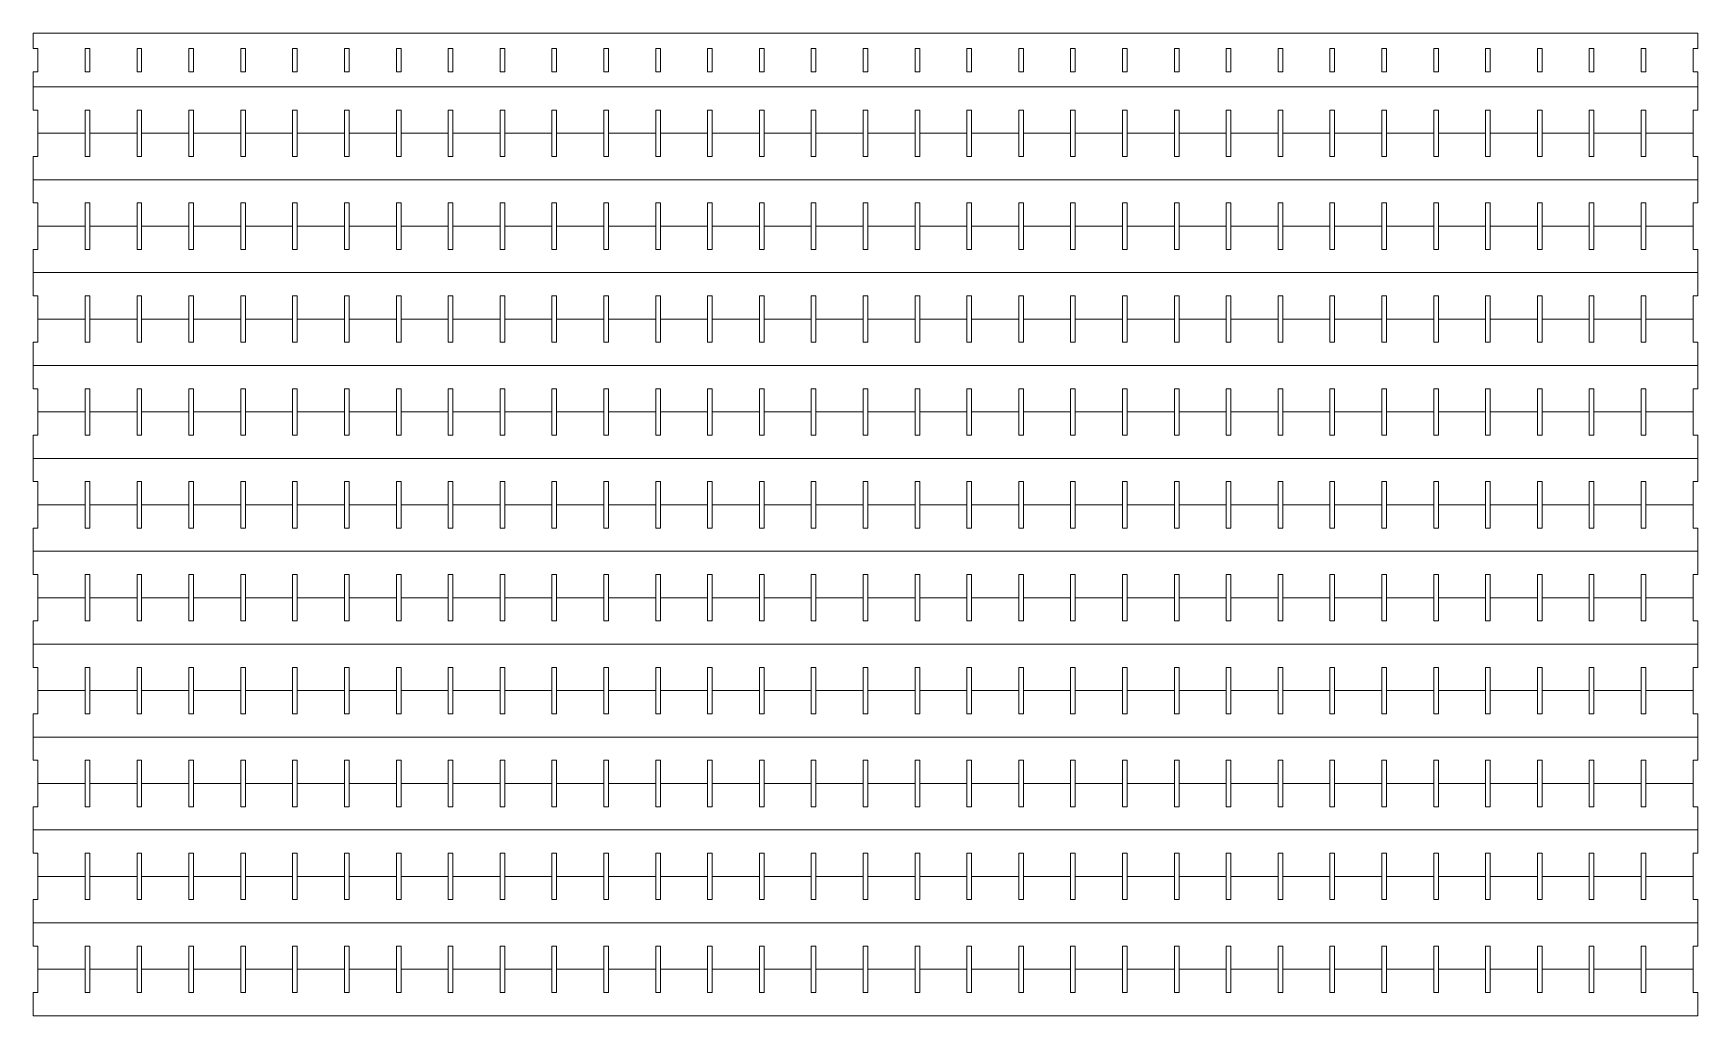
# Model space of a CAD drawing. Header units: millimetres. Extents: x -545 to 530, y -617 to 17.
import ezdxf

# ---------------------------------------------------------------- set-up
doc = ezdxf.new("R2010")
doc.units = ezdxf.units.MM

msp = doc.modelspace()

# ---------------------------------------------------------------- linework, layer by layer
at = {"color": 7, "linetype": 'Continuous', "lineweight": 15}
for p, q in [((529.7, 17.3), (-545.3, 17.3)), ((-545.3, 17.3), (-545.3, 7.4)), ((529.7, 7.4), (529.7, 17.3)), ((-545.3, 7.4), (-542.3, 7.4)), ((-542.3, 7.4), (-542.3, -7.6)), ((-511.8, 7.4), (-511.8, -7.6)), ((-508.8, 7.4), (-511.8, 7.4)), ((-508.8, -7.6), (-508.8, 7.4)), ((-478.3, 7.4), (-478.3, -7.6)), ((-475.3, 7.4), (-478.3, 7.4)), ((-475.3, -7.6), (-475.3, 7.4)), ((-444.8, 7.4), (-444.8, -7.6)), ((-441.8, 7.4), (-444.8, 7.4)), ((-441.8, -7.6), (-441.8, 7.4)), ((-411.3, 7.4), (-411.3, -7.6)), ((-408.3, 7.4), (-411.3, 7.4)), ((-408.3, -7.6), (-408.3, 7.4)), ((-377.8, 7.4), (-377.8, -7.6)), ((-374.8, 7.4), (-377.8, 7.4)), ((-374.8, -7.6), (-374.8, 7.4)), ((-344.3, 7.4), (-344.3, -7.6)), ((-341.3, 7.4), (-344.3, 7.4)), ((-341.3, -7.6), (-341.3, 7.4)), ((-310.8, 7.4), (-310.8, -7.6)), ((-307.8, 7.4), (-310.8, 7.4)), ((-307.8, -7.6), (-307.8, 7.4)), ((-277.3, 7.4), (-277.3, -7.6)), ((-274.3, 7.4), (-277.3, 7.4)), ((-274.3, -7.6), (-274.3, 7.4)), ((-243.8, 7.4), (-243.8, -7.6)), ((-240.8, 7.4), (-243.8, 7.4)), ((-240.8, -7.6), (-240.8, 7.4)), ((-210.3, 7.4), (-210.3, -7.6)), ((-207.3, 7.4), (-210.3, 7.4)), ((-207.3, -7.6), (-207.3, 7.4)), ((-176.8, 7.4), (-176.8, -7.6)), ((-173.8, 7.4), (-176.8, 7.4)), ((-173.8, -7.6), (-173.8, 7.4)), ((-143.3, 7.4), (-143.3, -7.6)), ((-140.3, 7.4), (-143.3, 7.4)), ((-140.3, -7.6), (-140.3, 7.4)), ((-109.8, 7.4), (-109.8, -7.6)), ((-106.8, 7.4), (-109.8, 7.4)), ((-106.8, -7.6), (-106.8, 7.4)), ((-76.3, 7.4), (-76.3, -7.6)), ((-73.3, 7.4), (-76.3, 7.4)), ((-73.3, -7.6), (-73.3, 7.4)), ((-42.8, 7.4), (-42.8, -7.6)), ((-39.8, 7.4), (-42.8, 7.4)), ((-39.8, -7.6), (-39.8, 7.4)), ((-9.3, 7.4), (-9.3, -7.6)), ((-6.3, 7.4), (-9.3, 7.4)), ((-6.3, -7.6), (-6.3, 7.4)), ((24.2, 7.4), (24.2, -7.6)), ((27.2, 7.4), (24.2, 7.4)), ((27.2, -7.6), (27.2, 7.4)), ((57.7, 7.4), (57.7, -7.6)), ((60.7, 7.4), (57.7, 7.4)), ((60.7, -7.6), (60.7, 7.4)), ((91.2, 7.4), (91.2, -7.6)), ((94.2, 7.4), (91.2, 7.4)), ((94.2, -7.6), (94.2, 7.4)), ((124.7, 7.4), (124.7, -7.6)), ((127.7, 7.4), (124.7, 7.4)), ((127.7, -7.6), (127.7, 7.4)), ((158.2, 7.4), (158.2, -7.6)), ((161.2, 7.4), (158.2, 7.4)), ((161.2, -7.6), (161.2, 7.4)), ((191.7, 7.4), (191.7, -7.6)), ((194.7, 7.4), (191.7, 7.4)), ((194.7, -7.6), (194.7, 7.4)), ((225.2, 7.4), (225.2, -7.6)), ((228.2, 7.4), (225.2, 7.4)), ((228.2, -7.6), (228.2, 7.4)), ((258.7, 7.4), (258.7, -7.6)), ((261.7, 7.4), (258.7, 7.4)), ((261.7, -7.6), (261.7, 7.4)), ((292.2, 7.4), (292.2, -7.6)), ((295.2, 7.4), (292.2, 7.4)), ((295.2, -7.6), (295.2, 7.4)), ((325.7, 7.4), (325.7, -7.6)), ((328.7, 7.4), (325.7, 7.4)), ((328.7, -7.6), (328.7, 7.4)), ((359.2, 7.4), (359.2, -7.6)), ((362.2, 7.4), (359.2, 7.4)), ((362.2, -7.6), (362.2, 7.4)), ((392.7, 7.4), (392.7, -7.6)), ((395.7, 7.4), (392.7, 7.4)), ((395.7, -7.6), (395.7, 7.4)), ((426.2, 7.4), (426.2, -7.6)), ((429.2, 7.4), (426.2, 7.4)), ((429.2, -7.6), (429.2, 7.4)), ((459.7, 7.4), (459.7, -7.6)), ((462.7, 7.4), (459.7, 7.4)), ((462.7, -7.6), (462.7, 7.4)), ((493.2, 7.4), (493.2, -7.6)), ((496.2, 7.4), (493.2, 7.4)), ((496.2, -7.6), (496.2, 7.4)), ((526.7, -7.6), (526.7, 7.4)), ((526.7, 7.4), (529.7, 7.4)), ((-542.3, -7.6), (-545.3, -7.6)), ((-545.3, -7.6), (-545.3, -32.3)), ((-511.8, -7.6), (-508.8, -7.6)), ((-478.3, -7.6), (-475.3, -7.6)), ((-444.8, -7.6), (-441.8, -7.6)), ((-411.3, -7.6), (-408.3, -7.6)), ((-377.8, -7.6), (-374.8, -7.6)), ((-344.3, -7.6), (-341.3, -7.6)), ((-310.8, -7.6), (-307.8, -7.6)), ((-277.3, -7.6), (-274.3, -7.6)), ((-243.8, -7.6), (-240.8, -7.6)), ((-210.3, -7.6), (-207.3, -7.6)), ((-176.8, -7.6), (-173.8, -7.6)), ((-143.3, -7.6), (-140.3, -7.6)), ((-109.8, -7.6), (-106.8, -7.6)), ((-76.3, -7.6), (-73.3, -7.6)), ((-42.8, -7.6), (-39.8, -7.6)), ((-9.3, -7.6), (-6.3, -7.6)), ((24.2, -7.6), (27.2, -7.6)), ((57.7, -7.6), (60.7, -7.6)), ((91.2, -7.6), (94.2, -7.6)), ((124.7, -7.6), (127.7, -7.6)), ((158.2, -7.6), (161.2, -7.6)), ((191.7, -7.6), (194.7, -7.6)), ((225.2, -7.6), (228.2, -7.6)), ((258.7, -7.6), (261.7, -7.6)), ((292.2, -7.6), (295.2, -7.6)), ((325.7, -7.6), (328.7, -7.6)), ((359.2, -7.6), (362.2, -7.6)), ((392.7, -7.6), (395.7, -7.6)), ((426.2, -7.6), (429.2, -7.6)), ((459.7, -7.6), (462.7, -7.6)), ((493.2, -7.6), (496.2, -7.6)), ((529.7, -7.6), (526.7, -7.6)), ((529.7, -32.3), (529.7, -7.6)), ((-545.3, -17.3), (529.7, -17.3)), ((-545.3, -32.3), (-542.3, -32.3)), ((-542.3, -62.3), (-542.3, -32.3)), ((-511.8, -32.3), (-511.8, -62.3)), ((-511.8, -32.3), (-508.8, -32.3)), ((-508.8, -62.3), (-508.8, -32.3)), ((-478.3, -32.3), (-478.3, -62.3)), ((-478.3, -32.3), (-475.3, -32.3)), ((-475.3, -62.3), (-475.3, -32.3)), ((-444.8, -32.3), (-444.8, -62.3)), ((-444.8, -32.3), (-441.8, -32.3)), ((-441.8, -62.3), (-441.8, -32.3)), ((-411.3, -32.3), (-411.3, -62.3)), ((-411.3, -32.3), (-408.3, -32.3)), ((-408.3, -62.3), (-408.3, -32.3)), ((-377.8, -32.3), (-377.8, -62.3)), ((-377.8, -32.3), (-374.8, -32.3)), ((-374.8, -62.3), (-374.8, -32.3)), ((-344.3, -32.3), (-344.3, -62.3)), ((-344.3, -32.3), (-341.3, -32.3)), ((-341.3, -62.3), (-341.3, -32.3)), ((-310.8, -32.3), (-310.8, -62.3)), ((-310.8, -32.3), (-307.8, -32.3)), ((-307.8, -62.3), (-307.8, -32.3)), ((-277.3, -32.3), (-277.3, -62.3)), ((-277.3, -32.3), (-274.3, -32.3)), ((-274.3, -62.3), (-274.3, -32.3)), ((-243.8, -32.3), (-243.8, -62.3)), ((-243.8, -32.3), (-240.8, -32.3)), ((-240.8, -62.3), (-240.8, -32.3)), ((-210.3, -32.3), (-210.3, -62.3)), ((-210.3, -32.3), (-207.3, -32.3)), ((-207.3, -62.3), (-207.3, -32.3)), ((-176.8, -32.3), (-176.8, -62.3)), ((-176.8, -32.3), (-173.8, -32.3)), ((-173.8, -62.3), (-173.8, -32.3)), ((-143.3, -32.3), (-143.3, -62.3)), ((-143.3, -32.3), (-140.3, -32.3)), ((-140.3, -62.3), (-140.3, -32.3)), ((-109.8, -32.3), (-109.8, -62.3)), ((-109.8, -32.3), (-106.8, -32.3)), ((-106.8, -62.3), (-106.8, -32.3)), ((-76.3, -32.3), (-76.3, -62.3)), ((-76.3, -32.3), (-73.3, -32.3)), ((-73.3, -62.3), (-73.3, -32.3)), ((-42.8, -32.3), (-42.8, -62.3)), ((-42.8, -32.3), (-39.8, -32.3)), ((-39.8, -62.3), (-39.8, -32.3)), ((-9.3, -32.3), (-9.3, -62.3)), ((-9.3, -32.3), (-6.3, -32.3)), ((-6.3, -62.3), (-6.3, -32.3)), ((24.2, -32.3), (24.2, -62.3)), ((24.2, -32.3), (27.2, -32.3)), ((27.2, -62.3), (27.2, -32.3)), ((57.7, -32.3), (57.7, -62.3)), ((57.7, -32.3), (60.7, -32.3)), ((60.7, -62.3), (60.7, -32.3)), ((91.2, -32.3), (91.2, -62.3)), ((91.2, -32.3), (94.2, -32.3)), ((94.2, -62.3), (94.2, -32.3)), ((124.7, -32.3), (124.7, -62.3)), ((124.7, -32.3), (127.7, -32.3)), ((127.7, -62.3), (127.7, -32.3)), ((158.2, -32.3), (158.2, -62.3)), ((158.2, -32.3), (161.2, -32.3)), ((161.2, -62.3), (161.2, -32.3)), ((191.7, -32.3), (191.7, -62.3)), ((191.7, -32.3), (194.7, -32.3)), ((194.7, -62.3), (194.7, -32.3)), ((225.2, -32.3), (225.2, -62.3)), ((225.2, -32.3), (228.2, -32.3)), ((228.2, -62.3), (228.2, -32.3)), ((258.7, -32.3), (258.7, -62.3)), ((258.7, -32.3), (261.7, -32.3)), ((261.7, -62.3), (261.7, -32.3)), ((292.2, -32.3), (292.2, -62.3)), ((292.2, -32.3), (295.2, -32.3)), ((295.2, -62.3), (295.2, -32.3)), ((325.7, -32.3), (325.7, -62.3)), ((325.7, -32.3), (328.7, -32.3)), ((328.7, -62.3), (328.7, -32.3)), ((359.2, -32.3), (359.2, -62.3)), ((359.2, -32.3), (362.2, -32.3)), ((362.2, -62.3), (362.2, -32.3)), ((392.7, -32.3), (392.7, -62.3)), ((392.7, -32.3), (395.7, -32.3)), ((395.7, -62.3), (395.7, -32.3)), ((426.2, -32.3), (426.2, -62.3)), ((426.2, -32.3), (429.2, -32.3)), ((429.2, -62.3), (429.2, -32.3)), ((459.7, -32.3), (459.7, -62.3)), ((459.7, -32.3), (462.7, -32.3)), ((462.7, -62.3), (462.7, -32.3)), ((493.2, -32.3), (493.2, -62.3)), ((493.2, -32.3), (496.2, -32.3)), ((496.2, -62.3), (496.2, -32.3)), ((526.7, -32.3), (526.7, -62.3)), ((526.7, -32.3), (529.7, -32.3)), ((-542.3, -47.3), (-511.8, -47.3)), ((-508.8, -47.3), (-478.3, -47.3)), ((-475.3, -47.3), (-444.8, -47.3)), ((-441.8, -47.3), (-411.3, -47.3)), ((-408.3, -47.3), (-377.8, -47.3)), ((-374.8, -47.3), (-344.3, -47.3)), ((-341.3, -47.3), (-310.8, -47.3)), ((-307.8, -47.3), (-277.3, -47.3)), ((-274.3, -47.3), (-243.8, -47.3)), ((-240.8, -47.3), (-210.3, -47.3)), ((-207.3, -47.3), (-176.8, -47.3)), ((-173.8, -47.3), (-143.3, -47.3)), ((-140.3, -47.3), (-109.8, -47.3)), ((-106.8, -47.3), (-76.3, -47.3)), ((-73.3, -47.3), (-42.8, -47.3)), ((-39.8, -47.3), (-9.3, -47.3)), ((-6.3, -47.3), (24.2, -47.3)), ((27.2, -47.3), (57.7, -47.3)), ((60.7, -47.3), (91.2, -47.3)), ((94.2, -47.3), (124.7, -47.3)), ((127.7, -47.3), (158.2, -47.3)), ((161.2, -47.3), (191.7, -47.3)), ((194.7, -47.3), (225.2, -47.3)), ((228.2, -47.3), (258.7, -47.3)), ((261.7, -47.3), (292.2, -47.3)), ((295.2, -47.3), (325.7, -47.3)), ((328.7, -47.3), (359.2, -47.3)), ((362.2, -47.3), (392.7, -47.3)), ((395.7, -47.3), (426.2, -47.3)), ((429.2, -47.3), (459.7, -47.3)), ((462.7, -47.3), (493.2, -47.3)), ((496.2, -47.3), (526.7, -47.3)), ((-545.3, -62.3), (-542.3, -62.3)), ((-545.3, -62.3), (-545.3, -92.3)), ((-511.8, -62.3), (-508.8, -62.3)), ((-478.3, -62.3), (-475.3, -62.3)), ((-444.8, -62.3), (-441.8, -62.3)), ((-411.3, -62.3), (-408.3, -62.3)), ((-377.8, -62.3), (-374.8, -62.3)), ((-344.3, -62.3), (-341.3, -62.3)), ((-310.8, -62.3), (-307.8, -62.3)), ((-277.3, -62.3), (-274.3, -62.3)), ((-243.8, -62.3), (-240.8, -62.3)), ((-210.3, -62.3), (-207.3, -62.3)), ((-176.8, -62.3), (-173.8, -62.3)), ((-143.3, -62.3), (-140.3, -62.3)), ((-109.8, -62.3), (-106.8, -62.3)), ((-76.3, -62.3), (-73.3, -62.3)), ((-42.8, -62.3), (-39.8, -62.3)), ((-9.3, -62.3), (-6.3, -62.3)), ((24.2, -62.3), (27.2, -62.3)), ((57.7, -62.3), (60.7, -62.3)), ((91.2, -62.3), (94.2, -62.3)), ((124.7, -62.3), (127.7, -62.3)), ((158.2, -62.3), (161.2, -62.3)), ((191.7, -62.3), (194.7, -62.3)), ((225.2, -62.3), (228.2, -62.3)), ((258.7, -62.3), (261.7, -62.3)), ((292.2, -62.3), (295.2, -62.3)), ((325.7, -62.3), (328.7, -62.3)), ((359.2, -62.3), (362.2, -62.3)), ((392.7, -62.3), (395.7, -62.3)), ((426.2, -62.3), (429.2, -62.3)), ((459.7, -62.3), (462.7, -62.3)), ((493.2, -62.3), (496.2, -62.3)), ((526.7, -62.3), (529.7, -62.3)), ((529.7, -92.3), (529.7, -62.3)), ((529.7, -77.3), (-545.3, -77.3)), ((-545.3, -92.3), (-542.3, -92.3)), ((-542.3, -92.3), (-542.3, -122.3)), ((-511.8, -122.3), (-511.8, -92.3)), ((-511.8, -92.3), (-508.8, -92.3)), ((-508.8, -122.3), (-508.8, -92.3)), ((-478.3, -122.3), (-478.3, -92.3)), ((-478.3, -92.3), (-475.3, -92.3)), ((-475.3, -122.3), (-475.3, -92.3)), ((-444.8, -92.3), (-444.8, -122.3)), ((-444.8, -92.3), (-441.8, -92.3)), ((-441.8, -122.3), (-441.8, -92.3)), ((-411.3, -92.3), (-411.3, -122.3)), ((-411.3, -92.3), (-408.3, -92.3)), ((-408.3, -92.3), (-408.3, -122.3)), ((-377.8, -92.3), (-377.8, -122.3)), ((-377.8, -92.3), (-374.8, -92.3)), ((-374.8, -92.3), (-374.8, -122.3)), ((-344.3, -92.3), (-344.3, -122.3)), ((-344.3, -92.3), (-341.3, -92.3)), ((-341.3, -122.3), (-341.3, -92.3)), ((-310.8, -122.3), (-310.8, -92.3)), ((-310.8, -92.3), (-307.8, -92.3)), ((-307.8, -122.3), (-307.8, -92.3)), ((-277.3, -92.3), (-277.3, -122.3)), ((-277.3, -92.3), (-274.3, -92.3)), ((-274.3, -122.3), (-274.3, -92.3)), ((-243.8, -92.3), (-243.8, -122.3)), ((-243.8, -92.3), (-240.8, -92.3)), ((-240.8, -92.3), (-240.8, -122.3)), ((-210.3, -92.3), (-210.3, -122.3)), ((-210.3, -92.3), (-207.3, -92.3)), ((-207.3, -92.3), (-207.3, -122.3)), ((-176.8, -122.3), (-176.8, -92.3)), ((-176.8, -92.3), (-173.8, -92.3)), ((-173.8, -122.3), (-173.8, -92.3)), ((-143.3, -92.3), (-143.3, -122.3)), ((-143.3, -92.3), (-140.3, -92.3)), ((-140.3, -122.3), (-140.3, -92.3)), ((-109.8, -92.3), (-109.8, -122.3)), ((-109.8, -92.3), (-106.8, -92.3)), ((-106.8, -92.3), (-106.8, -122.3)), ((-76.3, -92.3), (-76.3, -122.3)), ((-76.3, -92.3), (-73.3, -92.3)), ((-73.3, -92.3), (-73.3, -122.3)), ((-42.8, -122.3), (-42.8, -92.3)), ((-42.8, -92.3), (-39.8, -92.3)), ((-39.8, -122.3), (-39.8, -92.3)), ((-9.3, -122.3), (-9.3, -92.3)), ((-9.3, -92.3), (-6.3, -92.3)), ((-6.3, -122.3), (-6.3, -92.3)), ((24.2, -92.3), (24.2, -122.3)), ((24.2, -92.3), (27.2, -92.3)), ((27.2, -122.3), (27.2, -92.3)), ((57.7, -92.3), (57.7, -122.3)), ((57.7, -92.3), (60.7, -92.3)), ((60.7, -92.3), (60.7, -122.3)), ((91.2, -92.3), (91.2, -122.3)), ((91.2, -92.3), (94.2, -92.3)), ((94.2, -92.3), (94.2, -122.3)), ((124.7, -122.3), (124.7, -92.3)), ((124.7, -92.3), (127.7, -92.3)), ((127.7, -122.3), (127.7, -92.3)), ((158.2, -122.3), (158.2, -92.3)), ((158.2, -92.3), (161.2, -92.3)), ((161.2, -122.3), (161.2, -92.3)), ((191.7, -92.3), (191.7, -122.3)), ((191.7, -92.3), (194.7, -92.3)), ((194.7, -122.3), (194.7, -92.3)), ((225.2, -92.3), (225.2, -122.3)), ((225.2, -92.3), (228.2, -92.3)), ((228.2, -92.3), (228.2, -122.3)), ((258.7, -92.3), (258.7, -122.3)), ((258.7, -92.3), (261.7, -92.3)), ((261.7, -92.3), (261.7, -122.3)), ((292.2, -122.3), (292.2, -92.3)), ((292.2, -92.3), (295.2, -92.3)), ((295.2, -122.3), (295.2, -92.3)), ((325.7, -92.3), (325.7, -122.3)), ((325.7, -92.3), (328.7, -92.3)), ((328.7, -122.3), (328.7, -92.3)), ((359.2, -92.3), (359.2, -122.3)), ((359.2, -92.3), (362.2, -92.3)), ((362.2, -92.3), (362.2, -122.3)), ((392.7, -92.3), (392.7, -122.3)), ((392.7, -92.3), (395.7, -92.3)), ((395.7, -92.3), (395.7, -122.3)), ((426.2, -122.3), (426.2, -92.3)), ((426.2, -92.3), (429.2, -92.3)), ((429.2, -122.3), (429.2, -92.3)), ((459.7, -122.3), (459.7, -92.3)), ((459.7, -92.3), (462.7, -92.3)), ((462.7, -122.3), (462.7, -92.3)), ((493.2, -92.3), (493.2, -122.3)), ((493.2, -92.3), (496.2, -92.3)), ((496.2, -122.3), (496.2, -92.3)), ((526.7, -92.3), (526.7, -122.3)), ((526.7, -92.3), (529.7, -92.3)), ((-542.3, -107.3), (-511.8, -107.3)), ((-508.8, -107.3), (-478.3, -107.3)), ((-475.3, -107.3), (-444.8, -107.3)), ((-441.8, -107.3), (-411.3, -107.3)), ((-408.3, -107.3), (-377.8, -107.3)), ((-374.8, -107.3), (-344.3, -107.3)), ((-341.3, -107.3), (-310.8, -107.3)), ((-307.8, -107.3), (-277.3, -107.3)), ((-274.3, -107.3), (-243.8, -107.3)), ((-240.8, -107.3), (-210.3, -107.3)), ((-207.3, -107.3), (-176.8, -107.3)), ((-173.8, -107.3), (-143.3, -107.3)), ((-140.3, -107.3), (-109.8, -107.3)), ((-106.8, -107.3), (-76.3, -107.3)), ((-73.3, -107.3), (-42.8, -107.3)), ((-39.8, -107.3), (-9.3, -107.3)), ((-6.3, -107.3), (24.2, -107.3)), ((27.2, -107.3), (57.7, -107.3)), ((60.7, -107.3), (91.2, -107.3)), ((94.2, -107.3), (124.7, -107.3)), ((127.7, -107.3), (158.2, -107.3)), ((161.2, -107.3), (191.7, -107.3)), ((194.7, -107.3), (225.2, -107.3)), ((228.2, -107.3), (258.7, -107.3)), ((261.7, -107.3), (292.2, -107.3)), ((295.2, -107.3), (325.7, -107.3)), ((328.7, -107.3), (359.2, -107.3)), ((362.2, -107.3), (392.7, -107.3)), ((395.7, -107.3), (426.2, -107.3)), ((429.2, -107.3), (459.7, -107.3)), ((462.7, -107.3), (493.2, -107.3)), ((496.2, -107.3), (526.7, -107.3)), ((-545.3, -122.3), (-542.3, -122.3)), ((-545.3, -122.3), (-545.3, -152.3)), ((-511.8, -122.3), (-508.8, -122.3)), ((-478.3, -122.3), (-475.3, -122.3)), ((-444.8, -122.3), (-441.8, -122.3)), ((-411.3, -122.3), (-408.3, -122.3)), ((-377.8, -122.3), (-374.8, -122.3)), ((-344.3, -122.3), (-341.3, -122.3)), ((-310.8, -122.3), (-307.8, -122.3)), ((-277.3, -122.3), (-274.3, -122.3)), ((-243.8, -122.3), (-240.8, -122.3)), ((-210.3, -122.3), (-207.3, -122.3)), ((-176.8, -122.3), (-173.8, -122.3)), ((-143.3, -122.3), (-140.3, -122.3)), ((-109.8, -122.3), (-106.8, -122.3)), ((-76.3, -122.3), (-73.3, -122.3)), ((-42.8, -122.3), (-39.8, -122.3)), ((-9.3, -122.3), (-6.3, -122.3)), ((24.2, -122.3), (27.2, -122.3)), ((57.7, -122.3), (60.7, -122.3)), ((91.2, -122.3), (94.2, -122.3)), ((124.7, -122.3), (127.7, -122.3)), ((158.2, -122.3), (161.2, -122.3)), ((191.7, -122.3), (194.7, -122.3)), ((225.2, -122.3), (228.2, -122.3)), ((258.7, -122.3), (261.7, -122.3)), ((292.2, -122.3), (295.2, -122.3)), ((325.7, -122.3), (328.7, -122.3)), ((359.2, -122.3), (362.2, -122.3)), ((392.7, -122.3), (395.7, -122.3)), ((426.2, -122.3), (429.2, -122.3)), ((459.7, -122.3), (462.7, -122.3)), ((493.2, -122.3), (496.2, -122.3)), ((526.7, -122.3), (529.7, -122.3)), ((529.7, -152.3), (529.7, -122.3)), ((529.7, -137.3), (-545.3, -137.3)), ((-545.3, -152.3), (-542.3, -152.3)), ((-542.3, -152.3), (-542.3, -182.3)), ((-511.8, -152.3), (-511.8, -182.3)), ((-511.8, -152.3), (-508.8, -152.3)), ((-508.8, -152.3), (-508.8, -182.3)), ((-478.3, -152.3), (-478.3, -182.3)), ((-478.3, -152.3), (-475.3, -152.3)), ((-475.3, -152.3), (-475.3, -182.3)), ((-444.8, -182.3), (-444.8, -152.3)), ((-444.8, -152.3), (-441.8, -152.3)), ((-441.8, -152.3), (-441.8, -182.3)), ((-411.3, -182.3), (-411.3, -152.3)), ((-411.3, -152.3), (-408.3, -152.3)), ((-408.3, -182.3), (-408.3, -152.3)), ((-377.8, -152.3), (-377.8, -182.3)), ((-377.8, -152.3), (-374.8, -152.3)), ((-374.8, -182.3), (-374.8, -152.3)), ((-344.3, -152.3), (-344.3, -182.3)), ((-344.3, -152.3), (-341.3, -152.3)), ((-341.3, -182.3), (-341.3, -152.3)), ((-310.8, -152.3), (-310.8, -182.3)), ((-310.8, -152.3), (-307.8, -152.3)), ((-307.8, -182.3), (-307.8, -152.3)), ((-277.3, -152.3), (-277.3, -182.3)), ((-277.3, -152.3), (-274.3, -152.3)), ((-274.3, -182.3), (-274.3, -152.3)), ((-243.8, -152.3), (-243.8, -182.3)), ((-243.8, -152.3), (-240.8, -152.3)), ((-240.8, -152.3), (-240.8, -182.3)), ((-210.3, -152.3), (-210.3, -182.3)), ((-210.3, -152.3), (-207.3, -152.3)), ((-207.3, -182.3), (-207.3, -152.3)), ((-176.8, -182.3), (-176.8, -152.3)), ((-176.8, -152.3), (-173.8, -152.3)), ((-173.8, -152.3), (-173.8, -182.3)), ((-143.3, -182.3), (-143.3, -152.3)), ((-143.3, -152.3), (-140.3, -152.3)), ((-140.3, -152.3), (-140.3, -182.3)), ((-109.8, -182.3), (-109.8, -152.3)), ((-109.8, -152.3), (-106.8, -152.3)), ((-106.8, -182.3), (-106.8, -152.3)), ((-76.3, -182.3), (-76.3, -152.3)), ((-76.3, -152.3), (-73.3, -152.3)), ((-73.3, -182.3), (-73.3, -152.3)), ((-42.8, -152.3), (-42.8, -182.3)), ((-42.8, -152.3), (-39.8, -152.3)), ((-39.8, -182.3), (-39.8, -152.3)), ((-9.3, -152.3), (-9.3, -182.3)), ((-9.3, -152.3), (-6.3, -152.3)), ((-6.3, -182.3), (-6.3, -152.3)), ((24.2, -152.3), (24.2, -182.3)), ((24.2, -152.3), (27.2, -152.3)), ((27.2, -182.3), (27.2, -152.3)), ((57.7, -152.3), (57.7, -182.3)), ((57.7, -152.3), (60.7, -152.3)), ((60.7, -152.3), (60.7, -182.3)), ((91.2, -152.3), (91.2, -182.3)), ((91.2, -152.3), (94.2, -152.3)), ((94.2, -182.3), (94.2, -152.3)), ((124.7, -182.3), (124.7, -152.3)), ((124.7, -152.3), (127.7, -152.3)), ((127.7, -152.3), (127.7, -182.3)), ((158.2, -152.3), (158.2, -182.3)), ((158.2, -152.3), (161.2, -152.3)), ((161.2, -152.3), (161.2, -182.3)), ((191.7, -182.3), (191.7, -152.3)), ((191.7, -152.3), (194.7, -152.3)), ((194.7, -182.3), (194.7, -152.3)), ((225.2, -182.3), (225.2, -152.3)), ((225.2, -152.3), (228.2, -152.3)), ((228.2, -182.3), (228.2, -152.3)), ((258.7, -152.3), (258.7, -182.3)), ((258.7, -152.3), (261.7, -152.3)), ((261.7, -182.3), (261.7, -152.3)), ((292.2, -152.3), (292.2, -182.3)), ((292.2, -152.3), (295.2, -152.3)), ((295.2, -182.3), (295.2, -152.3)), ((325.7, -152.3), (325.7, -182.3)), ((325.7, -152.3), (328.7, -152.3)), ((328.7, -182.3), (328.7, -152.3)), ((359.2, -152.3), (359.2, -182.3)), ((359.2, -152.3), (362.2, -152.3)), ((362.2, -182.3), (362.2, -152.3)), ((392.7, -152.3), (392.7, -182.3)), ((392.7, -152.3), (395.7, -152.3)), ((395.7, -152.3), (395.7, -182.3)), ((426.2, -152.3), (426.2, -182.3)), ((426.2, -152.3), (429.2, -152.3)), ((429.2, -152.3), (429.2, -182.3)), ((459.7, -152.3), (459.7, -182.3)), ((459.7, -152.3), (462.7, -152.3)), ((462.7, -152.3), (462.7, -182.3)), ((493.2, -182.3), (493.2, -152.3)), ((493.2, -152.3), (496.2, -152.3)), ((496.2, -152.3), (496.2, -182.3)), ((526.7, -182.3), (526.7, -152.3)), ((526.7, -152.3), (529.7, -152.3)), ((-542.3, -167.3), (-511.8, -167.3)), ((-508.8, -167.3), (-478.3, -167.3)), ((-475.3, -167.3), (-444.8, -167.3)), ((-441.8, -167.3), (-411.3, -167.3)), ((-408.3, -167.3), (-377.8, -167.3)), ((-374.8, -167.3), (-344.3, -167.3)), ((-341.3, -167.3), (-310.8, -167.3)), ((-307.8, -167.3), (-277.3, -167.3)), ((-274.3, -167.3), (-243.8, -167.3)), ((-240.8, -167.3), (-210.3, -167.3)), ((-207.3, -167.3), (-176.8, -167.3)), ((-173.8, -167.3), (-143.3, -167.3)), ((-140.3, -167.3), (-109.8, -167.3)), ((-106.8, -167.3), (-76.3, -167.3)), ((-73.3, -167.3), (-42.8, -167.3)), ((-39.8, -167.3), (-9.3, -167.3)), ((-6.3, -167.3), (24.2, -167.3)), ((27.2, -167.3), (57.7, -167.3)), ((60.7, -167.3), (91.2, -167.3)), ((94.2, -167.3), (124.7, -167.3)), ((127.7, -167.3), (158.2, -167.3)), ((161.2, -167.3), (191.7, -167.3)), ((194.7, -167.3), (225.2, -167.3)), ((228.2, -167.3), (258.7, -167.3)), ((261.7, -167.3), (292.2, -167.3)), ((295.2, -167.3), (325.7, -167.3)), ((328.7, -167.3), (359.2, -167.3)), ((362.2, -167.3), (392.7, -167.3)), ((395.7, -167.3), (426.2, -167.3)), ((429.2, -167.3), (459.7, -167.3)), ((462.7, -167.3), (493.2, -167.3)), ((496.2, -167.3), (526.7, -167.3)), ((-545.3, -182.3), (-542.3, -182.3)), ((-545.3, -182.3), (-545.3, -212.3)), ((-511.8, -182.3), (-508.8, -182.3)), ((-478.3, -182.3), (-475.3, -182.3)), ((-444.8, -182.3), (-441.8, -182.3)), ((-411.3, -182.3), (-408.3, -182.3)), ((-377.8, -182.3), (-374.8, -182.3)), ((-344.3, -182.3), (-341.3, -182.3)), ((-310.8, -182.3), (-307.8, -182.3)), ((-277.3, -182.3), (-274.3, -182.3)), ((-243.8, -182.3), (-240.8, -182.3)), ((-210.3, -182.3), (-207.3, -182.3)), ((-176.8, -182.3), (-173.8, -182.3)), ((-143.3, -182.3), (-140.3, -182.3)), ((-109.8, -182.3), (-106.8, -182.3)), ((-76.3, -182.3), (-73.3, -182.3)), ((-42.8, -182.3), (-39.8, -182.3)), ((-9.3, -182.3), (-6.3, -182.3)), ((24.2, -182.3), (27.2, -182.3)), ((57.7, -182.3), (60.7, -182.3)), ((91.2, -182.3), (94.2, -182.3)), ((124.7, -182.3), (127.7, -182.3)), ((158.2, -182.3), (161.2, -182.3)), ((191.7, -182.3), (194.7, -182.3)), ((225.2, -182.3), (228.2, -182.3)), ((258.7, -182.3), (261.7, -182.3)), ((292.2, -182.3), (295.2, -182.3)), ((325.7, -182.3), (328.7, -182.3)), ((359.2, -182.3), (362.2, -182.3)), ((392.7, -182.3), (395.7, -182.3)), ((426.2, -182.3), (429.2, -182.3)), ((459.7, -182.3), (462.7, -182.3)), ((493.2, -182.3), (496.2, -182.3)), ((526.7, -182.3), (529.7, -182.3)), ((529.7, -212.3), (529.7, -182.3)), ((529.7, -197.3), (-545.3, -197.3)), ((-545.3, -212.3), (-542.3, -212.3)), ((-542.3, -212.3), (-542.3, -242.3)), ((-511.8, -242.3), (-511.8, -212.3)), ((-511.8, -212.3), (-508.8, -212.3)), ((-508.8, -212.3), (-508.8, -242.3)), ((-478.3, -242.3), (-478.3, -212.3)), ((-478.3, -212.3), (-475.3, -212.3)), ((-475.3, -242.3), (-475.3, -212.3)), ((-444.8, -242.3), (-444.8, -212.3)), ((-444.8, -212.3), (-441.8, -212.3)), ((-441.8, -242.3), (-441.8, -212.3)), ((-411.3, -212.3), (-411.3, -242.3)), ((-411.3, -212.3), (-408.3, -212.3)), ((-408.3, -242.3), (-408.3, -212.3)), ((-377.8, -212.3), (-377.8, -242.3)), ((-377.8, -212.3), (-374.8, -212.3)), ((-374.8, -242.3), (-374.8, -212.3)), ((-344.3, -212.3), (-344.3, -242.3)), ((-344.3, -212.3), (-341.3, -212.3)), ((-341.3, -242.3), (-341.3, -212.3)), ((-310.8, -212.3), (-310.8, -242.3)), ((-310.8, -212.3), (-307.8, -212.3)), ((-307.8, -242.3), (-307.8, -212.3)), ((-277.3, -212.3), (-277.3, -242.3)), ((-277.3, -212.3), (-274.3, -212.3)), ((-274.3, -242.3), (-274.3, -212.3)), ((-243.8, -212.3), (-243.8, -242.3)), ((-243.8, -212.3), (-240.8, -212.3)), ((-240.8, -212.3), (-240.8, -242.3)), ((-210.3, -212.3), (-210.3, -242.3)), ((-210.3, -212.3), (-207.3, -212.3)), ((-207.3, -212.3), (-207.3, -242.3)), ((-176.8, -242.3), (-176.8, -212.3)), ((-176.8, -212.3), (-173.8, -212.3)), ((-173.8, -242.3), (-173.8, -212.3)), ((-143.3, -242.3), (-143.3, -212.3)), ((-143.3, -212.3), (-140.3, -212.3)), ((-140.3, -242.3), (-140.3, -212.3)), ((-109.8, -242.3), (-109.8, -212.3)), ((-109.8, -212.3), (-106.8, -212.3)), ((-106.8, -242.3), (-106.8, -212.3)), ((-76.3, -212.3), (-76.3, -242.3)), ((-76.3, -212.3), (-73.3, -212.3)), ((-73.3, -242.3), (-73.3, -212.3)), ((-42.8, -212.3), (-42.8, -242.3)), ((-42.8, -212.3), (-39.8, -212.3)), ((-39.8, -242.3), (-39.8, -212.3)), ((-9.3, -212.3), (-9.3, -242.3)), ((-9.3, -212.3), (-6.3, -212.3)), ((-6.3, -242.3), (-6.3, -212.3)), ((24.2, -212.3), (24.2, -242.3)), ((24.2, -212.3), (27.2, -212.3)), ((27.2, -242.3), (27.2, -212.3)), ((57.7, -212.3), (57.7, -242.3)), ((57.7, -212.3), (60.7, -212.3)), ((60.7, -212.3), (60.7, -242.3)), ((91.2, -212.3), (91.2, -242.3)), ((91.2, -212.3), (94.2, -212.3)), ((94.2, -212.3), (94.2, -242.3)), ((124.7, -242.3), (124.7, -212.3)), ((124.7, -212.3), (127.7, -212.3)), ((127.7, -242.3), (127.7, -212.3)), ((158.2, -242.3), (158.2, -212.3)), ((158.2, -212.3), (161.2, -212.3)), ((161.2, -242.3), (161.2, -212.3)), ((191.7, -212.3), (191.7, -242.3)), ((191.7, -212.3), (194.7, -212.3)), ((194.7, -242.3), (194.7, -212.3)), ((225.2, -212.3), (225.2, -242.3)), ((225.2, -212.3), (228.2, -212.3)), ((228.2, -242.3), (228.2, -212.3)), ((258.7, -212.3), (258.7, -242.3)), ((258.7, -212.3), (261.7, -212.3)), ((261.7, -242.3), (261.7, -212.3)), ((292.2, -212.3), (292.2, -242.3)), ((292.2, -212.3), (295.2, -212.3)), ((295.2, -242.3), (295.2, -212.3)), ((325.7, -212.3), (325.7, -242.3)), ((325.7, -212.3), (328.7, -212.3)), ((328.7, -242.3), (328.7, -212.3)), ((359.2, -212.3), (359.2, -242.3)), ((359.2, -212.3), (362.2, -212.3)), ((362.2, -212.3), (362.2, -242.3)), ((392.7, -212.3), (392.7, -242.3)), ((392.7, -212.3), (395.7, -212.3)), ((395.7, -212.3), (395.7, -242.3)), ((426.2, -242.3), (426.2, -212.3)), ((426.2, -212.3), (429.2, -212.3)), ((429.2, -212.3), (429.2, -242.3)), ((459.7, -242.3), (459.7, -212.3)), ((459.7, -212.3), (462.7, -212.3)), ((462.7, -242.3), (462.7, -212.3)), ((493.2, -242.3), (493.2, -212.3)), ((493.2, -212.3), (496.2, -212.3)), ((496.2, -242.3), (496.2, -212.3)), ((526.7, -212.3), (526.7, -242.3)), ((526.7, -212.3), (529.7, -212.3)), ((-542.3, -227.3), (-511.8, -227.3)), ((-508.8, -227.3), (-478.3, -227.3)), ((-475.3, -227.3), (-444.8, -227.3)), ((-441.8, -227.3), (-411.3, -227.3)), ((-408.3, -227.3), (-377.8, -227.3)), ((-374.8, -227.3), (-344.3, -227.3)), ((-341.3, -227.3), (-310.8, -227.3)), ((-307.8, -227.3), (-277.3, -227.3)), ((-274.3, -227.3), (-243.8, -227.3)), ((-240.8, -227.3), (-210.3, -227.3)), ((-207.3, -227.3), (-176.8, -227.3)), ((-173.8, -227.3), (-143.3, -227.3)), ((-140.3, -227.3), (-109.8, -227.3)), ((-106.8, -227.3), (-76.3, -227.3)), ((-73.3, -227.3), (-42.8, -227.3)), ((-39.8, -227.3), (-9.3, -227.3)), ((-6.3, -227.3), (24.2, -227.3)), ((27.2, -227.3), (57.7, -227.3)), ((60.7, -227.3), (91.2, -227.3)), ((94.2, -227.3), (124.7, -227.3)), ((127.7, -227.3), (158.2, -227.3)), ((161.2, -227.3), (191.7, -227.3)), ((194.7, -227.3), (225.2, -227.3)), ((228.2, -227.3), (258.7, -227.3)), ((261.7, -227.3), (292.2, -227.3)), ((295.2, -227.3), (325.7, -227.3)), ((328.7, -227.3), (359.2, -227.3)), ((362.2, -227.3), (392.7, -227.3)), ((395.7, -227.3), (426.2, -227.3)), ((429.2, -227.3), (459.7, -227.3)), ((462.7, -227.3), (493.2, -227.3)), ((496.2, -227.3), (526.7, -227.3)), ((-545.3, -242.3), (-542.3, -242.3)), ((-545.3, -242.3), (-545.3, -272.3)), ((-511.8, -242.3), (-508.8, -242.3)), ((-478.3, -242.3), (-475.3, -242.3)), ((-444.8, -242.3), (-441.8, -242.3)), ((-411.3, -242.3), (-408.3, -242.3)), ((-377.8, -242.3), (-374.8, -242.3)), ((-344.3, -242.3), (-341.3, -242.3)), ((-310.8, -242.3), (-307.8, -242.3)), ((-277.3, -242.3), (-274.3, -242.3)), ((-243.8, -242.3), (-240.8, -242.3)), ((-210.3, -242.3), (-207.3, -242.3)), ((-176.8, -242.3), (-173.8, -242.3)), ((-143.3, -242.3), (-140.3, -242.3)), ((-109.8, -242.3), (-106.8, -242.3)), ((-76.3, -242.3), (-73.3, -242.3)), ((-42.8, -242.3), (-39.8, -242.3)), ((-9.3, -242.3), (-6.3, -242.3)), ((24.2, -242.3), (27.2, -242.3)), ((57.7, -242.3), (60.7, -242.3)), ((91.2, -242.3), (94.2, -242.3)), ((124.7, -242.3), (127.7, -242.3)), ((158.2, -242.3), (161.2, -242.3)), ((191.7, -242.3), (194.7, -242.3)), ((225.2, -242.3), (228.2, -242.3)), ((258.7, -242.3), (261.7, -242.3)), ((292.2, -242.3), (295.2, -242.3)), ((325.7, -242.3), (328.7, -242.3)), ((359.2, -242.3), (362.2, -242.3)), ((392.7, -242.3), (395.7, -242.3)), ((426.2, -242.3), (429.2, -242.3)), ((459.7, -242.3), (462.7, -242.3)), ((493.2, -242.3), (496.2, -242.3)), ((526.7, -242.3), (529.7, -242.3)), ((529.7, -272.3), (529.7, -242.3)), ((529.7, -257.3), (-545.3, -257.3)), ((-545.3, -272.3), (-542.3, -272.3)), ((-542.3, -302.3), (-542.3, -272.3)), ((-511.8, -272.3), (-511.8, -302.3)), ((-511.8, -272.3), (-508.8, -272.3)), ((-508.8, -302.3), (-508.8, -272.3)), ((-478.3, -272.3), (-478.3, -302.3)), ((-478.3, -272.3), (-475.3, -272.3)), ((-475.3, -272.3), (-475.3, -302.3)), ((-444.8, -272.3), (-444.8, -302.3)), ((-444.8, -272.3), (-441.8, -272.3)), ((-441.8, -272.3), (-441.8, -302.3)), ((-411.3, -272.3), (-411.3, -302.3)), ((-411.3, -272.3), (-408.3, -272.3)), ((-408.3, -302.3), (-408.3, -272.3)), ((-377.8, -272.3), (-377.8, -302.3)), ((-377.8, -272.3), (-374.8, -272.3)), ((-374.8, -302.3), (-374.8, -272.3)), ((-344.3, -302.3), (-344.3, -272.3)), ((-344.3, -272.3), (-341.3, -272.3)), ((-341.3, -272.3), (-341.3, -302.3)), ((-310.8, -272.3), (-310.8, -302.3)), ((-310.8, -272.3), (-307.8, -272.3)), ((-307.8, -302.3), (-307.8, -272.3)), ((-277.3, -302.3), (-277.3, -272.3)), ((-277.3, -272.3), (-274.3, -272.3)), ((-274.3, -302.3), (-274.3, -272.3)), ((-243.8, -272.3), (-243.8, -302.3)), ((-243.8, -272.3), (-240.8, -272.3)), ((-240.8, -302.3), (-240.8, -272.3)), ((-210.3, -272.3), (-210.3, -302.3)), ((-210.3, -272.3), (-207.3, -272.3)), ((-207.3, -302.3), (-207.3, -272.3)), ((-176.8, -272.3), (-176.8, -302.3)), ((-176.8, -272.3), (-173.8, -272.3)), ((-173.8, -302.3), (-173.8, -272.3)), ((-143.3, -272.3), (-143.3, -302.3)), ((-143.3, -272.3), (-140.3, -272.3)), ((-140.3, -302.3), (-140.3, -272.3)), ((-109.8, -272.3), (-109.8, -302.3)), ((-109.8, -272.3), (-106.8, -272.3)), ((-106.8, -302.3), (-106.8, -272.3)), ((-76.3, -272.3), (-76.3, -302.3)), ((-76.3, -272.3), (-73.3, -272.3)), ((-73.3, -272.3), (-73.3, -302.3)), ((-42.8, -272.3), (-42.8, -302.3)), ((-42.8, -272.3), (-39.8, -272.3)), ((-39.8, -302.3), (-39.8, -272.3)), ((-9.3, -272.3), (-9.3, -302.3)), ((-9.3, -272.3), (-6.3, -272.3)), ((-6.3, -302.3), (-6.3, -272.3)), ((24.2, -272.3), (24.2, -302.3)), ((24.2, -272.3), (27.2, -272.3)), ((27.2, -302.3), (27.2, -272.3)), ((57.7, -302.3), (57.7, -272.3)), ((57.7, -272.3), (60.7, -272.3)), ((60.7, -302.3), (60.7, -272.3)), ((91.2, -272.3), (91.2, -302.3)), ((91.2, -272.3), (94.2, -272.3)), ((94.2, -302.3), (94.2, -272.3)), ((124.7, -272.3), (124.7, -302.3)), ((124.7, -272.3), (127.7, -272.3)), ((127.7, -302.3), (127.7, -272.3)), ((158.2, -272.3), (158.2, -302.3)), ((158.2, -272.3), (161.2, -272.3)), ((161.2, -302.3), (161.2, -272.3)), ((191.7, -272.3), (191.7, -302.3)), ((191.7, -272.3), (194.7, -272.3)), ((194.7, -302.3), (194.7, -272.3)), ((225.2, -272.3), (225.2, -302.3)), ((225.2, -272.3), (228.2, -272.3)), ((228.2, -302.3), (228.2, -272.3)), ((258.7, -272.3), (258.7, -302.3)), ((258.7, -272.3), (261.7, -272.3)), ((261.7, -302.3), (261.7, -272.3)), ((292.2, -272.3), (292.2, -302.3)), ((292.2, -272.3), (295.2, -272.3)), ((295.2, -272.3), (295.2, -302.3)), ((325.7, -302.3), (325.7, -272.3)), ((325.7, -272.3), (328.7, -272.3)), ((328.7, -302.3), (328.7, -272.3)), ((359.2, -302.3), (359.2, -272.3)), ((359.2, -272.3), (362.2, -272.3)), ((362.2, -302.3), (362.2, -272.3)), ((392.7, -272.3), (392.7, -302.3)), ((392.7, -272.3), (395.7, -272.3)), ((395.7, -302.3), (395.7, -272.3)), ((426.2, -272.3), (426.2, -302.3)), ((426.2, -272.3), (429.2, -272.3)), ((429.2, -302.3), (429.2, -272.3)), ((459.7, -272.3), (459.7, -302.3)), ((459.7, -272.3), (462.7, -272.3)), ((462.7, -302.3), (462.7, -272.3)), ((493.2, -272.3), (493.2, -302.3)), ((493.2, -272.3), (496.2, -272.3)), ((496.2, -302.3), (496.2, -272.3)), ((526.7, -272.3), (526.7, -302.3)), ((526.7, -272.3), (529.7, -272.3)), ((-542.3, -287.3), (-511.8, -287.3)), ((-508.8, -287.3), (-478.3, -287.3)), ((-475.3, -287.3), (-444.8, -287.3)), ((-441.8, -287.3), (-411.3, -287.3)), ((-408.3, -287.3), (-377.8, -287.3)), ((-374.8, -287.3), (-344.3, -287.3)), ((-341.3, -287.3), (-310.8, -287.3)), ((-307.8, -287.3), (-277.3, -287.3)), ((-274.3, -287.3), (-243.8, -287.3)), ((-240.8, -287.3), (-210.3, -287.3)), ((-207.3, -287.3), (-176.8, -287.3)), ((-173.8, -287.3), (-143.3, -287.3)), ((-140.3, -287.3), (-109.8, -287.3)), ((-106.8, -287.3), (-76.3, -287.3)), ((-73.3, -287.3), (-42.8, -287.3)), ((-39.8, -287.3), (-9.3, -287.3)), ((-6.3, -287.3), (24.2, -287.3)), ((27.2, -287.3), (57.7, -287.3)), ((60.7, -287.3), (91.2, -287.3)), ((94.2, -287.3), (124.7, -287.3)), ((127.7, -287.3), (158.2, -287.3)), ((161.2, -287.3), (191.7, -287.3)), ((194.7, -287.3), (225.2, -287.3)), ((228.2, -287.3), (258.7, -287.3)), ((261.7, -287.3), (292.2, -287.3)), ((295.2, -287.3), (325.7, -287.3)), ((328.7, -287.3), (359.2, -287.3)), ((362.2, -287.3), (392.7, -287.3)), ((395.7, -287.3), (426.2, -287.3)), ((429.2, -287.3), (459.7, -287.3)), ((462.7, -287.3), (493.2, -287.3)), ((496.2, -287.3), (526.7, -287.3)), ((-545.3, -302.3), (-542.3, -302.3)), ((-545.3, -302.3), (-545.3, -332.3)), ((-511.8, -302.3), (-508.8, -302.3)), ((-478.3, -302.3), (-475.3, -302.3)), ((-444.8, -302.3), (-441.8, -302.3)), ((-411.3, -302.3), (-408.3, -302.3)), ((-377.8, -302.3), (-374.8, -302.3)), ((-344.3, -302.3), (-341.3, -302.3)), ((-310.8, -302.3), (-307.8, -302.3)), ((-277.3, -302.3), (-274.3, -302.3)), ((-243.8, -302.3), (-240.8, -302.3)), ((-210.3, -302.3), (-207.3, -302.3)), ((-176.8, -302.3), (-173.8, -302.3)), ((-143.3, -302.3), (-140.3, -302.3)), ((-109.8, -302.3), (-106.8, -302.3)), ((-76.3, -302.3), (-73.3, -302.3)), ((-42.8, -302.3), (-39.8, -302.3)), ((-9.3, -302.3), (-6.3, -302.3)), ((24.2, -302.3), (27.2, -302.3)), ((57.7, -302.3), (60.7, -302.3)), ((91.2, -302.3), (94.2, -302.3)), ((124.7, -302.3), (127.7, -302.3)), ((158.2, -302.3), (161.2, -302.3)), ((191.7, -302.3), (194.7, -302.3)), ((225.2, -302.3), (228.2, -302.3)), ((258.7, -302.3), (261.7, -302.3)), ((292.2, -302.3), (295.2, -302.3)), ((325.7, -302.3), (328.7, -302.3)), ((359.2, -302.3), (362.2, -302.3)), ((392.7, -302.3), (395.7, -302.3)), ((426.2, -302.3), (429.2, -302.3)), ((459.7, -302.3), (462.7, -302.3)), ((493.2, -302.3), (496.2, -302.3)), ((526.7, -302.3), (529.7, -302.3)), ((529.7, -332.3), (529.7, -302.3)), ((529.7, -317.3), (-545.3, -317.3)), ((-545.3, -332.3), (-542.3, -332.3)), ((-542.3, -362.3), (-542.3, -332.3)), ((-511.8, -332.3), (-511.8, -362.3)), ((-511.8, -332.3), (-508.8, -332.3)), ((-508.8, -362.3), (-508.8, -332.3)), ((-478.3, -332.3), (-478.3, -362.3)), ((-478.3, -332.3), (-475.3, -332.3)), ((-475.3, -362.3), (-475.3, -332.3)), ((-444.8, -332.3), (-444.8, -362.3)), ((-444.8, -332.3), (-441.8, -332.3)), ((-441.8, -362.3), (-441.8, -332.3)), ((-411.3, -332.3), (-411.3, -362.3)), ((-411.3, -332.3), (-408.3, -332.3)), ((-408.3, -362.3), (-408.3, -332.3)), ((-377.8, -332.3), (-377.8, -362.3)), ((-377.8, -332.3), (-374.8, -332.3)), ((-374.8, -332.3), (-374.8, -362.3)), ((-344.3, -332.3), (-344.3, -362.3)), ((-344.3, -332.3), (-341.3, -332.3)), ((-341.3, -362.3), (-341.3, -332.3)), ((-310.8, -332.3), (-310.8, -362.3)), ((-310.8, -332.3), (-307.8, -332.3)), ((-307.8, -332.3), (-307.8, -362.3)), ((-277.3, -332.3), (-277.3, -362.3)), ((-277.3, -332.3), (-274.3, -332.3)), ((-274.3, -362.3), (-274.3, -332.3)), ((-243.8, -362.3), (-243.8, -332.3)), ((-243.8, -332.3), (-240.8, -332.3)), ((-240.8, -362.3), (-240.8, -332.3)), ((-210.3, -332.3), (-210.3, -362.3)), ((-210.3, -332.3), (-207.3, -332.3)), ((-207.3, -362.3), (-207.3, -332.3)), ((-176.8, -332.3), (-176.8, -362.3)), ((-176.8, -332.3), (-173.8, -332.3)), ((-173.8, -362.3), (-173.8, -332.3)), ((-143.3, -332.3), (-143.3, -362.3)), ((-143.3, -332.3), (-140.3, -332.3)), ((-140.3, -362.3), (-140.3, -332.3)), ((-109.8, -332.3), (-109.8, -362.3)), ((-109.8, -332.3), (-106.8, -332.3)), ((-106.8, -362.3), (-106.8, -332.3)), ((-76.3, -332.3), (-76.3, -362.3)), ((-76.3, -332.3), (-73.3, -332.3)), ((-73.3, -332.3), (-73.3, -362.3)), ((-42.8, -332.3), (-42.8, -362.3)), ((-42.8, -332.3), (-39.8, -332.3)), ((-39.8, -332.3), (-39.8, -362.3)), ((-9.3, -332.3), (-9.3, -362.3)), ((-9.3, -332.3), (-6.3, -332.3)), ((-6.3, -332.3), (-6.3, -362.3)), ((24.2, -362.3), (24.2, -332.3)), ((24.2, -332.3), (27.2, -332.3)), ((27.2, -362.3), (27.2, -332.3)), ((57.7, -332.3), (57.7, -362.3)), ((57.7, -332.3), (60.7, -332.3)), ((60.7, -362.3), (60.7, -332.3)), ((91.2, -332.3), (91.2, -362.3)), ((91.2, -332.3), (94.2, -332.3)), ((94.2, -362.3), (94.2, -332.3)), ((124.7, -332.3), (124.7, -362.3)), ((124.7, -332.3), (127.7, -332.3)), ((127.7, -362.3), (127.7, -332.3)), ((158.2, -332.3), (158.2, -362.3)), ((158.2, -332.3), (161.2, -332.3)), ((161.2, -362.3), (161.2, -332.3)), ((191.7, -332.3), (191.7, -362.3)), ((191.7, -332.3), (194.7, -332.3)), ((194.7, -362.3), (194.7, -332.3)), ((225.2, -332.3), (225.2, -362.3)), ((225.2, -332.3), (228.2, -332.3)), ((228.2, -362.3), (228.2, -332.3)), ((258.7, -332.3), (258.7, -362.3)), ((258.7, -332.3), (261.7, -332.3)), ((261.7, -362.3), (261.7, -332.3)), ((292.2, -362.3), (292.2, -332.3)), ((292.2, -332.3), (295.2, -332.3)), ((295.2, -362.3), (295.2, -332.3)), ((325.7, -332.3), (325.7, -362.3)), ((325.7, -332.3), (328.7, -332.3)), ((328.7, -332.3), (328.7, -362.3)), ((359.2, -332.3), (359.2, -362.3)), ((359.2, -332.3), (362.2, -332.3)), ((362.2, -332.3), (362.2, -362.3)), ((392.7, -332.3), (392.7, -362.3)), ((392.7, -332.3), (395.7, -332.3)), ((395.7, -362.3), (395.7, -332.3)), ((426.2, -362.3), (426.2, -332.3)), ((426.2, -332.3), (429.2, -332.3)), ((429.2, -362.3), (429.2, -332.3)), ((459.7, -332.3), (459.7, -362.3)), ((459.7, -332.3), (462.7, -332.3)), ((462.7, -362.3), (462.7, -332.3)), ((493.2, -332.3), (493.2, -362.3)), ((493.2, -332.3), (496.2, -332.3)), ((496.2, -362.3), (496.2, -332.3)), ((526.7, -332.3), (526.7, -362.3)), ((526.7, -332.3), (529.7, -332.3)), ((-542.3, -347.3), (-511.8, -347.3)), ((-508.8, -347.3), (-478.3, -347.3)), ((-475.3, -347.3), (-444.8, -347.3)), ((-441.8, -347.3), (-411.3, -347.3)), ((-408.3, -347.3), (-377.8, -347.3)), ((-374.8, -347.3), (-344.3, -347.3)), ((-341.3, -347.3), (-310.8, -347.3)), ((-307.8, -347.3), (-277.3, -347.3)), ((-274.3, -347.3), (-243.8, -347.3)), ((-240.8, -347.3), (-210.3, -347.3)), ((-207.3, -347.3), (-176.8, -347.3)), ((-173.8, -347.3), (-143.3, -347.3)), ((-140.3, -347.3), (-109.8, -347.3)), ((-106.8, -347.3), (-76.3, -347.3)), ((-73.3, -347.3), (-42.8, -347.3)), ((-39.8, -347.3), (-9.3, -347.3)), ((-6.3, -347.3), (24.2, -347.3)), ((27.2, -347.3), (57.7, -347.3)), ((60.7, -347.3), (91.2, -347.3)), ((94.2, -347.3), (124.7, -347.3)), ((127.7, -347.3), (158.2, -347.3)), ((161.2, -347.3), (191.7, -347.3)), ((194.7, -347.3), (225.2, -347.3)), ((228.2, -347.3), (258.7, -347.3)), ((261.7, -347.3), (292.2, -347.3)), ((295.2, -347.3), (325.7, -347.3)), ((328.7, -347.3), (359.2, -347.3)), ((362.2, -347.3), (392.7, -347.3)), ((395.7, -347.3), (426.2, -347.3)), ((429.2, -347.3), (459.7, -347.3)), ((462.7, -347.3), (493.2, -347.3)), ((496.2, -347.3), (526.7, -347.3)), ((-545.3, -362.3), (-542.3, -362.3)), ((-545.3, -362.3), (-545.3, -392.3)), ((-511.8, -362.3), (-508.8, -362.3)), ((-478.3, -362.3), (-475.3, -362.3)), ((-444.8, -362.3), (-441.8, -362.3)), ((-411.3, -362.3), (-408.3, -362.3)), ((-377.8, -362.3), (-374.8, -362.3)), ((-344.3, -362.3), (-341.3, -362.3)), ((-310.8, -362.3), (-307.8, -362.3)), ((-277.3, -362.3), (-274.3, -362.3)), ((-243.8, -362.3), (-240.8, -362.3)), ((-210.3, -362.3), (-207.3, -362.3)), ((-176.8, -362.3), (-173.8, -362.3)), ((-143.3, -362.3), (-140.3, -362.3)), ((-109.8, -362.3), (-106.8, -362.3)), ((-76.3, -362.3), (-73.3, -362.3)), ((-42.8, -362.3), (-39.8, -362.3)), ((-9.3, -362.3), (-6.3, -362.3)), ((24.2, -362.3), (27.2, -362.3)), ((57.7, -362.3), (60.7, -362.3)), ((91.2, -362.3), (94.2, -362.3)), ((124.7, -362.3), (127.7, -362.3)), ((158.2, -362.3), (161.2, -362.3)), ((191.7, -362.3), (194.7, -362.3)), ((225.2, -362.3), (228.2, -362.3)), ((258.7, -362.3), (261.7, -362.3)), ((292.2, -362.3), (295.2, -362.3)), ((325.7, -362.3), (328.7, -362.3)), ((359.2, -362.3), (362.2, -362.3)), ((392.7, -362.3), (395.7, -362.3)), ((426.2, -362.3), (429.2, -362.3)), ((459.7, -362.3), (462.7, -362.3)), ((493.2, -362.3), (496.2, -362.3)), ((526.7, -362.3), (529.7, -362.3)), ((529.7, -392.3), (529.7, -362.3)), ((529.7, -377.3), (-545.3, -377.3)), ((-545.3, -392.3), (-542.3, -392.3)), ((-542.3, -422.3), (-542.3, -392.3)), ((-511.8, -392.3), (-511.8, -422.3)), ((-511.8, -392.3), (-508.8, -392.3)), ((-508.8, -422.3), (-508.8, -392.3)), ((-478.3, -392.3), (-478.3, -422.3)), ((-478.3, -392.3), (-475.3, -392.3)), ((-475.3, -392.3), (-475.3, -422.3)), ((-444.8, -392.3), (-444.8, -422.3)), ((-444.8, -392.3), (-441.8, -392.3)), ((-441.8, -392.3), (-441.8, -422.3)), ((-411.3, -422.3), (-411.3, -392.3)), ((-411.3, -392.3), (-408.3, -392.3)), ((-408.3, -422.3), (-408.3, -392.3)), ((-377.8, -422.3), (-377.8, -392.3)), ((-377.8, -392.3), (-374.8, -392.3)), ((-374.8, -422.3), (-374.8, -392.3)), ((-344.3, -392.3), (-344.3, -422.3)), ((-344.3, -392.3), (-341.3, -392.3)), ((-341.3, -422.3), (-341.3, -392.3)), ((-310.8, -392.3), (-310.8, -422.3)), ((-310.8, -392.3), (-307.8, -392.3)), ((-307.8, -422.3), (-307.8, -392.3)), ((-277.3, -392.3), (-277.3, -422.3)), ((-277.3, -392.3), (-274.3, -392.3)), ((-274.3, -422.3), (-274.3, -392.3)), ((-243.8, -392.3), (-243.8, -422.3)), ((-243.8, -392.3), (-240.8, -392.3)), ((-240.8, -392.3), (-240.8, -422.3)), ((-210.3, -392.3), (-210.3, -422.3)), ((-210.3, -392.3), (-207.3, -392.3)), ((-207.3, -422.3), (-207.3, -392.3)), ((-176.8, -422.3), (-176.8, -392.3)), ((-176.8, -392.3), (-173.8, -392.3)), ((-173.8, -422.3), (-173.8, -392.3)), ((-143.3, -422.3), (-143.3, -392.3)), ((-143.3, -392.3), (-140.3, -392.3)), ((-140.3, -392.3), (-140.3, -422.3)), ((-109.8, -392.3), (-109.8, -422.3)), ((-109.8, -392.3), (-106.8, -392.3)), ((-106.8, -422.3), (-106.8, -392.3)), ((-76.3, -392.3), (-76.3, -422.3)), ((-76.3, -392.3), (-73.3, -392.3)), ((-73.3, -422.3), (-73.3, -392.3)), ((-42.8, -392.3), (-42.8, -422.3)), ((-42.8, -392.3), (-39.8, -392.3)), ((-39.8, -422.3), (-39.8, -392.3)), ((-9.3, -392.3), (-9.3, -422.3)), ((-9.3, -392.3), (-6.3, -392.3)), ((-6.3, -422.3), (-6.3, -392.3)), ((24.2, -392.3), (24.2, -422.3)), ((24.2, -392.3), (27.2, -392.3)), ((27.2, -422.3), (27.2, -392.3)), ((57.7, -392.3), (57.7, -422.3)), ((57.7, -392.3), (60.7, -392.3)), ((60.7, -422.3), (60.7, -392.3)), ((91.2, -392.3), (91.2, -422.3)), ((91.2, -392.3), (94.2, -392.3)), ((94.2, -422.3), (94.2, -392.3)), ((124.7, -392.3), (124.7, -422.3)), ((124.7, -392.3), (127.7, -392.3)), ((127.7, -422.3), (127.7, -392.3)), ((158.2, -392.3), (158.2, -422.3)), ((158.2, -392.3), (161.2, -392.3)), ((161.2, -392.3), (161.2, -422.3)), ((191.7, -392.3), (191.7, -422.3)), ((191.7, -392.3), (194.7, -392.3)), ((194.7, -392.3), (194.7, -422.3)), ((225.2, -422.3), (225.2, -392.3)), ((225.2, -392.3), (228.2, -392.3)), ((228.2, -422.3), (228.2, -392.3)), ((258.7, -422.3), (258.7, -392.3)), ((258.7, -392.3), (261.7, -392.3)), ((261.7, -422.3), (261.7, -392.3)), ((292.2, -392.3), (292.2, -422.3)), ((292.2, -392.3), (295.2, -392.3)), ((295.2, -422.3), (295.2, -392.3)), ((325.7, -392.3), (325.7, -422.3)), ((325.7, -392.3), (328.7, -392.3)), ((328.7, -422.3), (328.7, -392.3)), ((359.2, -392.3), (359.2, -422.3)), ((359.2, -392.3), (362.2, -392.3)), ((362.2, -422.3), (362.2, -392.3)), ((392.7, -392.3), (392.7, -422.3)), ((392.7, -392.3), (395.7, -392.3)), ((395.7, -392.3), (395.7, -422.3)), ((426.2, -392.3), (426.2, -422.3)), ((426.2, -392.3), (429.2, -392.3)), ((429.2, -392.3), (429.2, -422.3)), ((459.7, -392.3), (459.7, -422.3)), ((459.7, -392.3), (462.7, -392.3)), ((462.7, -392.3), (462.7, -422.3)), ((493.2, -422.3), (493.2, -392.3)), ((493.2, -392.3), (496.2, -392.3)), ((496.2, -422.3), (496.2, -392.3)), ((526.7, -422.3), (526.7, -392.3)), ((526.7, -392.3), (529.7, -392.3)), ((-542.3, -407.3), (-511.8, -407.3)), ((-508.8, -407.3), (-478.3, -407.3)), ((-475.3, -407.3), (-444.8, -407.3)), ((-441.8, -407.3), (-411.3, -407.3)), ((-408.3, -407.3), (-377.8, -407.3)), ((-374.8, -407.3), (-344.3, -407.3)), ((-341.3, -407.3), (-310.8, -407.3)), ((-307.8, -407.3), (-277.3, -407.3)), ((-274.3, -407.3), (-243.8, -407.3)), ((-240.8, -407.3), (-210.3, -407.3)), ((-207.3, -407.3), (-176.8, -407.3)), ((-173.8, -407.3), (-143.3, -407.3)), ((-140.3, -407.3), (-109.8, -407.3)), ((-106.8, -407.3), (-76.3, -407.3)), ((-73.3, -407.3), (-42.8, -407.3)), ((-39.8, -407.3), (-9.3, -407.3)), ((-6.3, -407.3), (24.2, -407.3)), ((27.2, -407.3), (57.7, -407.3)), ((60.7, -407.3), (91.2, -407.3)), ((94.2, -407.3), (124.7, -407.3)), ((127.7, -407.3), (158.2, -407.3)), ((161.2, -407.3), (191.7, -407.3)), ((194.7, -407.3), (225.2, -407.3)), ((228.2, -407.3), (258.7, -407.3)), ((261.7, -407.3), (292.2, -407.3)), ((295.2, -407.3), (325.7, -407.3)), ((328.7, -407.3), (359.2, -407.3)), ((362.2, -407.3), (392.7, -407.3)), ((395.7, -407.3), (426.2, -407.3)), ((429.2, -407.3), (459.7, -407.3)), ((462.7, -407.3), (493.2, -407.3)), ((496.2, -407.3), (526.7, -407.3)), ((-545.3, -422.3), (-542.3, -422.3)), ((-545.3, -422.3), (-545.3, -452.3)), ((-511.8, -422.3), (-508.8, -422.3)), ((-478.3, -422.3), (-475.3, -422.3)), ((-444.8, -422.3), (-441.8, -422.3)), ((-411.3, -422.3), (-408.3, -422.3)), ((-377.8, -422.3), (-374.8, -422.3)), ((-344.3, -422.3), (-341.3, -422.3)), ((-310.8, -422.3), (-307.8, -422.3)), ((-277.3, -422.3), (-274.3, -422.3)), ((-243.8, -422.3), (-240.8, -422.3)), ((-210.3, -422.3), (-207.3, -422.3)), ((-176.8, -422.3), (-173.8, -422.3)), ((-143.3, -422.3), (-140.3, -422.3)), ((-109.8, -422.3), (-106.8, -422.3)), ((-76.3, -422.3), (-73.3, -422.3)), ((-42.8, -422.3), (-39.8, -422.3)), ((-9.3, -422.3), (-6.3, -422.3)), ((24.2, -422.3), (27.2, -422.3)), ((57.7, -422.3), (60.7, -422.3)), ((91.2, -422.3), (94.2, -422.3)), ((124.7, -422.3), (127.7, -422.3)), ((158.2, -422.3), (161.2, -422.3)), ((191.7, -422.3), (194.7, -422.3)), ((225.2, -422.3), (228.2, -422.3)), ((258.7, -422.3), (261.7, -422.3)), ((292.2, -422.3), (295.2, -422.3)), ((325.7, -422.3), (328.7, -422.3)), ((359.2, -422.3), (362.2, -422.3)), ((392.7, -422.3), (395.7, -422.3)), ((426.2, -422.3), (429.2, -422.3)), ((459.7, -422.3), (462.7, -422.3)), ((493.2, -422.3), (496.2, -422.3)), ((526.7, -422.3), (529.7, -422.3)), ((529.7, -452.3), (529.7, -422.3)), ((529.7, -437.3), (-545.3, -437.3)), ((-545.3, -452.3), (-542.3, -452.3)), ((-542.3, -482.3), (-542.3, -452.3)), ((-511.8, -452.3), (-511.8, -482.3)), ((-511.8, -452.3), (-508.8, -452.3)), ((-508.8, -482.3), (-508.8, -452.3)), ((-478.3, -452.3), (-478.3, -482.3)), ((-478.3, -452.3), (-475.3, -452.3)), ((-475.3, -482.3), (-475.3, -452.3)), ((-444.8, -452.3), (-444.8, -482.3)), ((-444.8, -452.3), (-441.8, -452.3)), ((-441.8, -482.3), (-441.8, -452.3)), ((-411.3, -452.3), (-411.3, -482.3)), ((-411.3, -452.3), (-408.3, -452.3)), ((-408.3, -452.3), (-408.3, -482.3)), ((-377.8, -452.3), (-377.8, -482.3)), ((-377.8, -452.3), (-374.8, -452.3)), ((-374.8, -482.3), (-374.8, -452.3)), ((-344.3, -452.3), (-344.3, -482.3)), ((-344.3, -452.3), (-341.3, -452.3)), ((-341.3, -482.3), (-341.3, -452.3)), ((-310.8, -482.3), (-310.8, -452.3)), ((-310.8, -452.3), (-307.8, -452.3)), ((-307.8, -452.3), (-307.8, -482.3)), ((-277.3, -452.3), (-277.3, -482.3)), ((-277.3, -452.3), (-274.3, -452.3)), ((-274.3, -482.3), (-274.3, -452.3)), ((-243.8, -482.3), (-243.8, -452.3)), ((-243.8, -452.3), (-240.8, -452.3)), ((-240.8, -482.3), (-240.8, -452.3)), ((-210.3, -452.3), (-210.3, -482.3)), ((-210.3, -452.3), (-207.3, -452.3)), ((-207.3, -482.3), (-207.3, -452.3)), ((-176.8, -452.3), (-176.8, -482.3)), ((-176.8, -452.3), (-173.8, -452.3)), ((-173.8, -482.3), (-173.8, -452.3)), ((-143.3, -452.3), (-143.3, -482.3)), ((-143.3, -452.3), (-140.3, -452.3)), ((-140.3, -482.3), (-140.3, -452.3)), ((-109.8, -452.3), (-109.8, -482.3)), ((-109.8, -452.3), (-106.8, -452.3)), ((-106.8, -452.3), (-106.8, -482.3)), ((-76.3, -452.3), (-76.3, -482.3)), ((-76.3, -452.3), (-73.3, -452.3)), ((-73.3, -452.3), (-73.3, -482.3)), ((-42.8, -482.3), (-42.8, -452.3)), ((-42.8, -452.3), (-39.8, -452.3)), ((-39.8, -482.3), (-39.8, -452.3)), ((-9.3, -482.3), (-9.3, -452.3)), ((-9.3, -452.3), (-6.3, -452.3)), ((-6.3, -482.3), (-6.3, -452.3)), ((24.2, -452.3), (24.2, -482.3)), ((24.2, -452.3), (27.2, -452.3)), ((27.2, -482.3), (27.2, -452.3)), ((57.7, -452.3), (57.7, -482.3)), ((57.7, -452.3), (60.7, -452.3)), ((60.7, -482.3), (60.7, -452.3)), ((91.2, -452.3), (91.2, -482.3)), ((91.2, -452.3), (94.2, -452.3)), ((94.2, -482.3), (94.2, -452.3)), ((124.7, -452.3), (124.7, -482.3)), ((124.7, -452.3), (127.7, -452.3)), ((127.7, -482.3), (127.7, -452.3)), ((158.2, -452.3), (158.2, -482.3)), ((158.2, -452.3), (161.2, -452.3)), ((161.2, -482.3), (161.2, -452.3)), ((191.7, -452.3), (191.7, -482.3)), ((191.7, -452.3), (194.7, -452.3)), ((194.7, -482.3), (194.7, -452.3)), ((225.2, -452.3), (225.2, -482.3)), ((225.2, -452.3), (228.2, -452.3)), ((228.2, -452.3), (228.2, -482.3)), ((258.7, -452.3), (258.7, -482.3)), ((258.7, -452.3), (261.7, -452.3)), ((261.7, -452.3), (261.7, -482.3)), ((292.2, -482.3), (292.2, -452.3)), ((292.2, -452.3), (295.2, -452.3)), ((295.2, -482.3), (295.2, -452.3)), ((325.7, -482.3), (325.7, -452.3)), ((325.7, -452.3), (328.7, -452.3)), ((328.7, -452.3), (328.7, -482.3)), ((359.2, -452.3), (359.2, -482.3)), ((359.2, -452.3), (362.2, -452.3)), ((362.2, -452.3), (362.2, -482.3)), ((392.7, -452.3), (392.7, -482.3)), ((392.7, -452.3), (395.7, -452.3)), ((395.7, -482.3), (395.7, -452.3)), ((426.2, -482.3), (426.2, -452.3)), ((426.2, -452.3), (429.2, -452.3)), ((429.2, -482.3), (429.2, -452.3)), ((459.7, -452.3), (459.7, -482.3)), ((459.7, -452.3), (462.7, -452.3)), ((462.7, -482.3), (462.7, -452.3)), ((493.2, -452.3), (493.2, -482.3)), ((493.2, -452.3), (496.2, -452.3)), ((496.2, -482.3), (496.2, -452.3)), ((526.7, -452.3), (526.7, -482.3)), ((526.7, -452.3), (529.7, -452.3)), ((-542.3, -467.3), (-511.8, -467.3)), ((-508.8, -467.3), (-478.3, -467.3)), ((-475.3, -467.3), (-444.8, -467.3)), ((-441.8, -467.3), (-411.3, -467.3)), ((-408.3, -467.3), (-377.8, -467.3)), ((-374.8, -467.3), (-344.3, -467.3)), ((-341.3, -467.3), (-310.8, -467.3)), ((-307.8, -467.3), (-277.3, -467.3)), ((-274.3, -467.3), (-243.8, -467.3)), ((-240.8, -467.3), (-210.3, -467.3)), ((-207.3, -467.3), (-176.8, -467.3)), ((-173.8, -467.3), (-143.3, -467.3)), ((-140.3, -467.3), (-109.8, -467.3)), ((-106.8, -467.3), (-76.3, -467.3)), ((-73.3, -467.3), (-42.8, -467.3)), ((-39.8, -467.3), (-9.3, -467.3)), ((-6.3, -467.3), (24.2, -467.3)), ((27.2, -467.3), (57.7, -467.3)), ((60.7, -467.3), (91.2, -467.3)), ((94.2, -467.3), (124.7, -467.3)), ((127.7, -467.3), (158.2, -467.3)), ((161.2, -467.3), (191.7, -467.3)), ((194.7, -467.3), (225.2, -467.3)), ((228.2, -467.3), (258.7, -467.3)), ((261.7, -467.3), (292.2, -467.3)), ((295.2, -467.3), (325.7, -467.3)), ((328.7, -467.3), (359.2, -467.3)), ((362.2, -467.3), (392.7, -467.3)), ((395.7, -467.3), (426.2, -467.3)), ((429.2, -467.3), (459.7, -467.3)), ((462.7, -467.3), (493.2, -467.3)), ((496.2, -467.3), (526.7, -467.3)), ((-545.3, -482.3), (-542.3, -482.3)), ((-545.3, -512.3), (-545.3, -482.3)), ((-511.8, -482.3), (-508.8, -482.3)), ((-478.3, -482.3), (-475.3, -482.3)), ((-444.8, -482.3), (-441.8, -482.3)), ((-411.3, -482.3), (-408.3, -482.3)), ((-377.8, -482.3), (-374.8, -482.3)), ((-344.3, -482.3), (-341.3, -482.3)), ((-310.8, -482.3), (-307.8, -482.3)), ((-277.3, -482.3), (-274.3, -482.3)), ((-243.8, -482.3), (-240.8, -482.3)), ((-210.3, -482.3), (-207.3, -482.3)), ((-176.8, -482.3), (-173.8, -482.3)), ((-143.3, -482.3), (-140.3, -482.3)), ((-109.8, -482.3), (-106.8, -482.3)), ((-76.3, -482.3), (-73.3, -482.3)), ((-42.8, -482.3), (-39.8, -482.3)), ((-9.3, -482.3), (-6.3, -482.3)), ((24.2, -482.3), (27.2, -482.3)), ((57.7, -482.3), (60.7, -482.3)), ((91.2, -482.3), (94.2, -482.3)), ((124.7, -482.3), (127.7, -482.3)), ((158.2, -482.3), (161.2, -482.3)), ((191.7, -482.3), (194.7, -482.3)), ((225.2, -482.3), (228.2, -482.3)), ((258.7, -482.3), (261.7, -482.3)), ((292.2, -482.3), (295.2, -482.3)), ((325.7, -482.3), (328.7, -482.3)), ((359.2, -482.3), (362.2, -482.3)), ((392.7, -482.3), (395.7, -482.3)), ((426.2, -482.3), (429.2, -482.3)), ((459.7, -482.3), (462.7, -482.3)), ((493.2, -482.3), (496.2, -482.3)), ((526.7, -482.3), (529.7, -482.3)), ((529.7, -482.3), (529.7, -512.3)), ((529.7, -497.3), (-545.3, -497.3)), ((-545.3, -512.3), (-542.3, -512.3)), ((-542.3, -542.3), (-542.3, -512.3)), ((-511.8, -512.3), (-511.8, -542.3)), ((-511.8, -512.3), (-508.8, -512.3)), ((-508.8, -542.3), (-508.8, -512.3)), ((-478.3, -512.3), (-478.3, -542.3)), ((-478.3, -512.3), (-475.3, -512.3)), ((-475.3, -542.3), (-475.3, -512.3)), ((-444.8, -512.3), (-444.8, -542.3)), ((-444.8, -512.3), (-441.8, -512.3)), ((-441.8, -542.3), (-441.8, -512.3)), ((-411.3, -512.3), (-411.3, -542.3)), ((-411.3, -512.3), (-408.3, -512.3)), ((-408.3, -542.3), (-408.3, -512.3)), ((-377.8, -512.3), (-377.8, -542.3)), ((-377.8, -512.3), (-374.8, -512.3)), ((-374.8, -512.3), (-374.8, -542.3)), ((-344.3, -512.3), (-344.3, -542.3)), ((-344.3, -512.3), (-341.3, -512.3)), ((-341.3, -542.3), (-341.3, -512.3)), ((-310.8, -542.3), (-310.8, -512.3)), ((-310.8, -512.3), (-307.8, -512.3)), ((-307.8, -512.3), (-307.8, -542.3)), ((-277.3, -512.3), (-277.3, -542.3)), ((-277.3, -512.3), (-274.3, -512.3)), ((-274.3, -542.3), (-274.3, -512.3)), ((-243.8, -512.3), (-243.8, -542.3)), ((-243.8, -512.3), (-240.8, -512.3)), ((-240.8, -542.3), (-240.8, -512.3)), ((-210.3, -512.3), (-210.3, -542.3)), ((-210.3, -512.3), (-207.3, -512.3)), ((-207.3, -542.3), (-207.3, -512.3)), ((-176.8, -542.3), (-176.8, -512.3)), ((-176.8, -512.3), (-173.8, -512.3)), ((-173.8, -512.3), (-173.8, -542.3)), ((-143.3, -512.3), (-143.3, -542.3)), ((-143.3, -512.3), (-140.3, -512.3)), ((-140.3, -512.3), (-140.3, -542.3)), ((-109.8, -542.3), (-109.8, -512.3)), ((-109.8, -512.3), (-106.8, -512.3)), ((-106.8, -542.3), (-106.8, -512.3)), ((-76.3, -512.3), (-76.3, -542.3)), ((-76.3, -512.3), (-73.3, -512.3)), ((-73.3, -542.3), (-73.3, -512.3)), ((-42.8, -512.3), (-42.8, -542.3)), ((-42.8, -512.3), (-39.8, -512.3)), ((-39.8, -542.3), (-39.8, -512.3)), ((-9.3, -512.3), (-9.3, -542.3)), ((-9.3, -512.3), (-6.3, -512.3)), ((-6.3, -542.3), (-6.3, -512.3)), ((24.2, -512.3), (24.2, -542.3)), ((24.2, -512.3), (27.2, -512.3)), ((27.2, -512.3), (27.2, -542.3)), ((57.7, -512.3), (57.7, -542.3)), ((57.7, -512.3), (60.7, -512.3)), ((60.7, -512.3), (60.7, -542.3)), ((91.2, -542.3), (91.2, -512.3)), ((91.2, -512.3), (94.2, -512.3)), ((94.2, -542.3), (94.2, -512.3)), ((124.7, -542.3), (124.7, -512.3)), ((124.7, -512.3), (127.7, -512.3)), ((127.7, -542.3), (127.7, -512.3)), ((158.2, -512.3), (158.2, -542.3)), ((158.2, -512.3), (161.2, -512.3)), ((161.2, -542.3), (161.2, -512.3)), ((191.7, -512.3), (191.7, -542.3)), ((191.7, -512.3), (194.7, -512.3)), ((194.7, -542.3), (194.7, -512.3)), ((225.2, -512.3), (225.2, -542.3)), ((225.2, -512.3), (228.2, -512.3)), ((228.2, -542.3), (228.2, -512.3)), ((258.7, -542.3), (258.7, -512.3)), ((258.7, -512.3), (261.7, -512.3)), ((261.7, -512.3), (261.7, -542.3)), ((292.2, -512.3), (292.2, -542.3)), ((292.2, -512.3), (295.2, -512.3)), ((295.2, -542.3), (295.2, -512.3)), ((325.7, -542.3), (325.7, -512.3)), ((325.7, -512.3), (328.7, -512.3)), ((328.7, -542.3), (328.7, -512.3)), ((359.2, -512.3), (359.2, -542.3)), ((359.2, -512.3), (362.2, -512.3)), ((362.2, -542.3), (362.2, -512.3)), ((392.7, -542.3), (392.7, -512.3)), ((392.7, -512.3), (395.7, -512.3)), ((395.7, -512.3), (395.7, -542.3)), ((426.2, -512.3), (426.2, -542.3)), ((426.2, -512.3), (429.2, -512.3)), ((429.2, -542.3), (429.2, -512.3)), ((459.7, -542.3), (459.7, -512.3)), ((459.7, -512.3), (462.7, -512.3)), ((462.7, -512.3), (462.7, -542.3)), ((493.2, -512.3), (493.2, -542.3)), ((493.2, -512.3), (496.2, -512.3)), ((496.2, -542.3), (496.2, -512.3)), ((526.7, -542.3), (526.7, -512.3)), ((526.7, -512.3), (529.7, -512.3)), ((-542.3, -527.3), (-511.8, -527.3)), ((-508.8, -527.3), (-478.3, -527.3)), ((-475.3, -527.3), (-444.8, -527.3)), ((-441.8, -527.3), (-411.3, -527.3)), ((-408.3, -527.3), (-377.8, -527.3)), ((-374.8, -527.3), (-344.3, -527.3)), ((-341.3, -527.3), (-310.8, -527.3)), ((-307.8, -527.3), (-277.3, -527.3)), ((-274.3, -527.3), (-243.8, -527.3)), ((-240.8, -527.3), (-210.3, -527.3)), ((-207.3, -527.3), (-176.8, -527.3)), ((-173.8, -527.3), (-143.3, -527.3)), ((-140.3, -527.3), (-109.8, -527.3)), ((-106.8, -527.3), (-76.3, -527.3)), ((-73.3, -527.3), (-42.8, -527.3)), ((-39.8, -527.3), (-9.3, -527.3)), ((-6.3, -527.3), (24.2, -527.3)), ((27.2, -527.3), (57.7, -527.3)), ((60.7, -527.3), (91.2, -527.3)), ((94.2, -527.3), (124.7, -527.3)), ((127.7, -527.3), (158.2, -527.3)), ((161.2, -527.3), (191.7, -527.3)), ((194.7, -527.3), (225.2, -527.3)), ((228.2, -527.3), (258.7, -527.3)), ((261.7, -527.3), (292.2, -527.3)), ((295.2, -527.3), (325.7, -527.3)), ((328.7, -527.3), (359.2, -527.3)), ((362.2, -527.3), (392.7, -527.3)), ((395.7, -527.3), (426.2, -527.3)), ((429.2, -527.3), (459.7, -527.3)), ((462.7, -527.3), (493.2, -527.3)), ((496.2, -527.3), (526.7, -527.3)), ((-545.3, -542.3), (-542.3, -542.3)), ((-545.3, -542.3), (-545.3, -572.3)), ((-511.8, -542.3), (-508.8, -542.3)), ((-478.3, -542.3), (-475.3, -542.3)), ((-444.8, -542.3), (-441.8, -542.3)), ((-411.3, -542.3), (-408.3, -542.3)), ((-377.8, -542.3), (-374.8, -542.3)), ((-344.3, -542.3), (-341.3, -542.3)), ((-310.8, -542.3), (-307.8, -542.3)), ((-277.3, -542.3), (-274.3, -542.3)), ((-243.8, -542.3), (-240.8, -542.3)), ((-210.3, -542.3), (-207.3, -542.3)), ((-176.8, -542.3), (-173.8, -542.3)), ((-143.3, -542.3), (-140.3, -542.3)), ((-109.8, -542.3), (-106.8, -542.3)), ((-76.3, -542.3), (-73.3, -542.3)), ((-42.8, -542.3), (-39.8, -542.3)), ((-9.3, -542.3), (-6.3, -542.3)), ((24.2, -542.3), (27.2, -542.3)), ((57.7, -542.3), (60.7, -542.3)), ((91.2, -542.3), (94.2, -542.3)), ((124.7, -542.3), (127.7, -542.3)), ((158.2, -542.3), (161.2, -542.3)), ((191.7, -542.3), (194.7, -542.3)), ((225.2, -542.3), (228.2, -542.3)), ((258.7, -542.3), (261.7, -542.3)), ((292.2, -542.3), (295.2, -542.3)), ((325.7, -542.3), (328.7, -542.3)), ((359.2, -542.3), (362.2, -542.3)), ((392.7, -542.3), (395.7, -542.3)), ((426.2, -542.3), (429.2, -542.3)), ((459.7, -542.3), (462.7, -542.3)), ((493.2, -542.3), (496.2, -542.3)), ((526.7, -542.3), (529.7, -542.3)), ((529.7, -572.3), (529.7, -542.3)), ((529.7, -557.3), (-545.3, -557.3)), ((-545.3, -572.3), (-542.3, -572.3)), ((-542.3, -602.3), (-542.3, -572.3)), ((-511.8, -572.3), (-511.8, -602.3)), ((-511.8, -572.3), (-508.8, -572.3)), ((-508.8, -572.3), (-508.8, -602.3)), ((-478.3, -572.3), (-478.3, -602.3)), ((-478.3, -572.3), (-475.3, -572.3)), ((-475.3, -602.3), (-475.3, -572.3)), ((-444.8, -602.3), (-444.8, -572.3)), ((-444.8, -572.3), (-441.8, -572.3)), ((-441.8, -572.3), (-441.8, -602.3)), ((-411.3, -572.3), (-411.3, -602.3)), ((-411.3, -572.3), (-408.3, -572.3)), ((-408.3, -602.3), (-408.3, -572.3)), ((-377.8, -602.3), (-377.8, -572.3)), ((-377.8, -572.3), (-374.8, -572.3)), ((-374.8, -572.3), (-374.8, -602.3)), ((-344.3, -572.3), (-344.3, -602.3)), ((-344.3, -572.3), (-341.3, -572.3)), ((-341.3, -602.3), (-341.3, -572.3)), ((-310.8, -602.3), (-310.8, -572.3)), ((-310.8, -572.3), (-307.8, -572.3)), ((-307.8, -572.3), (-307.8, -602.3)), ((-277.3, -572.3), (-277.3, -602.3)), ((-277.3, -572.3), (-274.3, -572.3)), ((-274.3, -602.3), (-274.3, -572.3)), ((-243.8, -602.3), (-243.8, -572.3)), ((-243.8, -572.3), (-240.8, -572.3)), ((-240.8, -602.3), (-240.8, -572.3)), ((-210.3, -572.3), (-210.3, -602.3)), ((-210.3, -572.3), (-207.3, -572.3)), ((-207.3, -602.3), (-207.3, -572.3)), ((-176.8, -572.3), (-176.8, -602.3)), ((-176.8, -572.3), (-173.8, -572.3)), ((-173.8, -602.3), (-173.8, -572.3)), ((-143.3, -572.3), (-143.3, -602.3)), ((-143.3, -572.3), (-140.3, -572.3)), ((-140.3, -602.3), (-140.3, -572.3)), ((-109.8, -572.3), (-109.8, -602.3)), ((-109.8, -572.3), (-106.8, -572.3)), ((-106.8, -602.3), (-106.8, -572.3)), ((-76.3, -572.3), (-76.3, -602.3)), ((-76.3, -572.3), (-73.3, -572.3)), ((-73.3, -572.3), (-73.3, -602.3)), ((-42.8, -572.3), (-42.8, -602.3)), ((-42.8, -572.3), (-39.8, -572.3)), ((-39.8, -602.3), (-39.8, -572.3)), ((-9.3, -602.3), (-9.3, -572.3)), ((-9.3, -572.3), (-6.3, -572.3)), ((-6.3, -572.3), (-6.3, -602.3)), ((24.2, -572.3), (24.2, -602.3)), ((24.2, -572.3), (27.2, -572.3)), ((27.2, -602.3), (27.2, -572.3)), ((57.7, -602.3), (57.7, -572.3)), ((57.7, -572.3), (60.7, -572.3)), ((60.7, -602.3), (60.7, -572.3)), ((91.2, -572.3), (91.2, -602.3)), ((91.2, -572.3), (94.2, -572.3)), ((94.2, -602.3), (94.2, -572.3)), ((124.7, -572.3), (124.7, -602.3)), ((124.7, -572.3), (127.7, -572.3)), ((127.7, -572.3), (127.7, -602.3)), ((158.2, -572.3), (158.2, -602.3)), ((158.2, -572.3), (161.2, -572.3)), ((161.2, -602.3), (161.2, -572.3)), ((191.7, -602.3), (191.7, -572.3)), ((191.7, -572.3), (194.7, -572.3)), ((194.7, -572.3), (194.7, -602.3)), ((225.2, -572.3), (225.2, -602.3)), ((225.2, -572.3), (228.2, -572.3)), ((228.2, -602.3), (228.2, -572.3)), ((258.7, -572.3), (258.7, -602.3)), ((258.7, -572.3), (261.7, -572.3)), ((261.7, -572.3), (261.7, -602.3)), ((292.2, -572.3), (292.2, -602.3)), ((292.2, -572.3), (295.2, -572.3)), ((295.2, -602.3), (295.2, -572.3)), ((325.7, -572.3), (325.7, -602.3)), ((325.7, -572.3), (328.7, -572.3)), ((328.7, -572.3), (328.7, -602.3)), ((359.2, -572.3), (359.2, -602.3)), ((359.2, -572.3), (362.2, -572.3)), ((362.2, -572.3), (362.2, -602.3)), ((392.7, -602.3), (392.7, -572.3)), ((392.7, -572.3), (395.7, -572.3)), ((395.7, -602.3), (395.7, -572.3)), ((426.2, -602.3), (426.2, -572.3)), ((426.2, -572.3), (429.2, -572.3)), ((429.2, -602.3), (429.2, -572.3)), ((459.7, -572.3), (459.7, -602.3)), ((459.7, -572.3), (462.7, -572.3)), ((462.7, -602.3), (462.7, -572.3)), ((493.2, -572.3), (493.2, -602.3)), ((493.2, -572.3), (496.2, -572.3)), ((496.2, -602.3), (496.2, -572.3)), ((526.7, -572.3), (526.7, -602.3)), ((526.7, -572.3), (529.7, -572.3)), ((-542.3, -587.3), (-511.8, -587.3)), ((-508.8, -587.3), (-478.3, -587.3)), ((-475.3, -587.3), (-444.8, -587.3)), ((-441.8, -587.3), (-411.3, -587.3)), ((-408.3, -587.3), (-377.8, -587.3)), ((-374.8, -587.3), (-344.3, -587.3)), ((-341.3, -587.3), (-310.8, -587.3)), ((-307.8, -587.3), (-277.3, -587.3)), ((-274.3, -587.3), (-243.8, -587.3)), ((-240.8, -587.3), (-210.3, -587.3)), ((-207.3, -587.3), (-176.8, -587.3)), ((-173.8, -587.3), (-143.3, -587.3)), ((-140.3, -587.3), (-109.8, -587.3)), ((-106.8, -587.3), (-76.3, -587.3)), ((-73.3, -587.3), (-42.8, -587.3)), ((-39.8, -587.3), (-9.3, -587.3)), ((-6.3, -587.3), (24.2, -587.3)), ((27.2, -587.3), (57.7, -587.3)), ((60.7, -587.3), (91.2, -587.3)), ((94.2, -587.3), (124.7, -587.3)), ((127.7, -587.3), (158.2, -587.3)), ((161.2, -587.3), (191.7, -587.3)), ((194.7, -587.3), (225.2, -587.3)), ((228.2, -587.3), (258.7, -587.3)), ((261.7, -587.3), (292.2, -587.3)), ((295.2, -587.3), (325.7, -587.3)), ((328.7, -587.3), (359.2, -587.3)), ((362.2, -587.3), (392.7, -587.3)), ((395.7, -587.3), (426.2, -587.3)), ((429.2, -587.3), (459.7, -587.3)), ((462.7, -587.3), (493.2, -587.3)), ((496.2, -587.3), (526.7, -587.3)), ((-545.3, -602.3), (-542.3, -602.3)), ((-545.3, -617.3), (-545.3, -602.3)), ((-511.8, -602.3), (-508.8, -602.3)), ((-478.3, -602.3), (-475.3, -602.3)), ((-444.8, -602.3), (-441.8, -602.3)), ((-411.3, -602.3), (-408.3, -602.3)), ((-377.8, -602.3), (-374.8, -602.3)), ((-344.3, -602.3), (-341.3, -602.3)), ((-310.8, -602.3), (-307.8, -602.3)), ((-277.3, -602.3), (-274.3, -602.3)), ((-243.8, -602.3), (-240.8, -602.3)), ((-210.3, -602.3), (-207.3, -602.3)), ((-176.8, -602.3), (-173.8, -602.3)), ((-143.3, -602.3), (-140.3, -602.3)), ((-109.8, -602.3), (-106.8, -602.3)), ((-76.3, -602.3), (-73.3, -602.3)), ((-42.8, -602.3), (-39.8, -602.3)), ((-9.3, -602.3), (-6.3, -602.3)), ((24.2, -602.3), (27.2, -602.3)), ((57.7, -602.3), (60.7, -602.3)), ((91.2, -602.3), (94.2, -602.3)), ((124.7, -602.3), (127.7, -602.3)), ((158.2, -602.3), (161.2, -602.3)), ((191.7, -602.3), (194.7, -602.3)), ((225.2, -602.3), (228.2, -602.3)), ((258.7, -602.3), (261.7, -602.3)), ((292.2, -602.3), (295.2, -602.3)), ((325.7, -602.3), (328.7, -602.3)), ((359.2, -602.3), (362.2, -602.3)), ((392.7, -602.3), (395.7, -602.3)), ((426.2, -602.3), (429.2, -602.3)), ((459.7, -602.3), (462.7, -602.3)), ((493.2, -602.3), (496.2, -602.3)), ((526.7, -602.3), (529.7, -602.3)), ((529.7, -602.3), (529.7, -617.3)), ((529.7, -617.3), (-545.3, -617.3))]:
    msp.add_line(p, q, dxfattribs=at)

doc.saveas('drawing.dxf')
